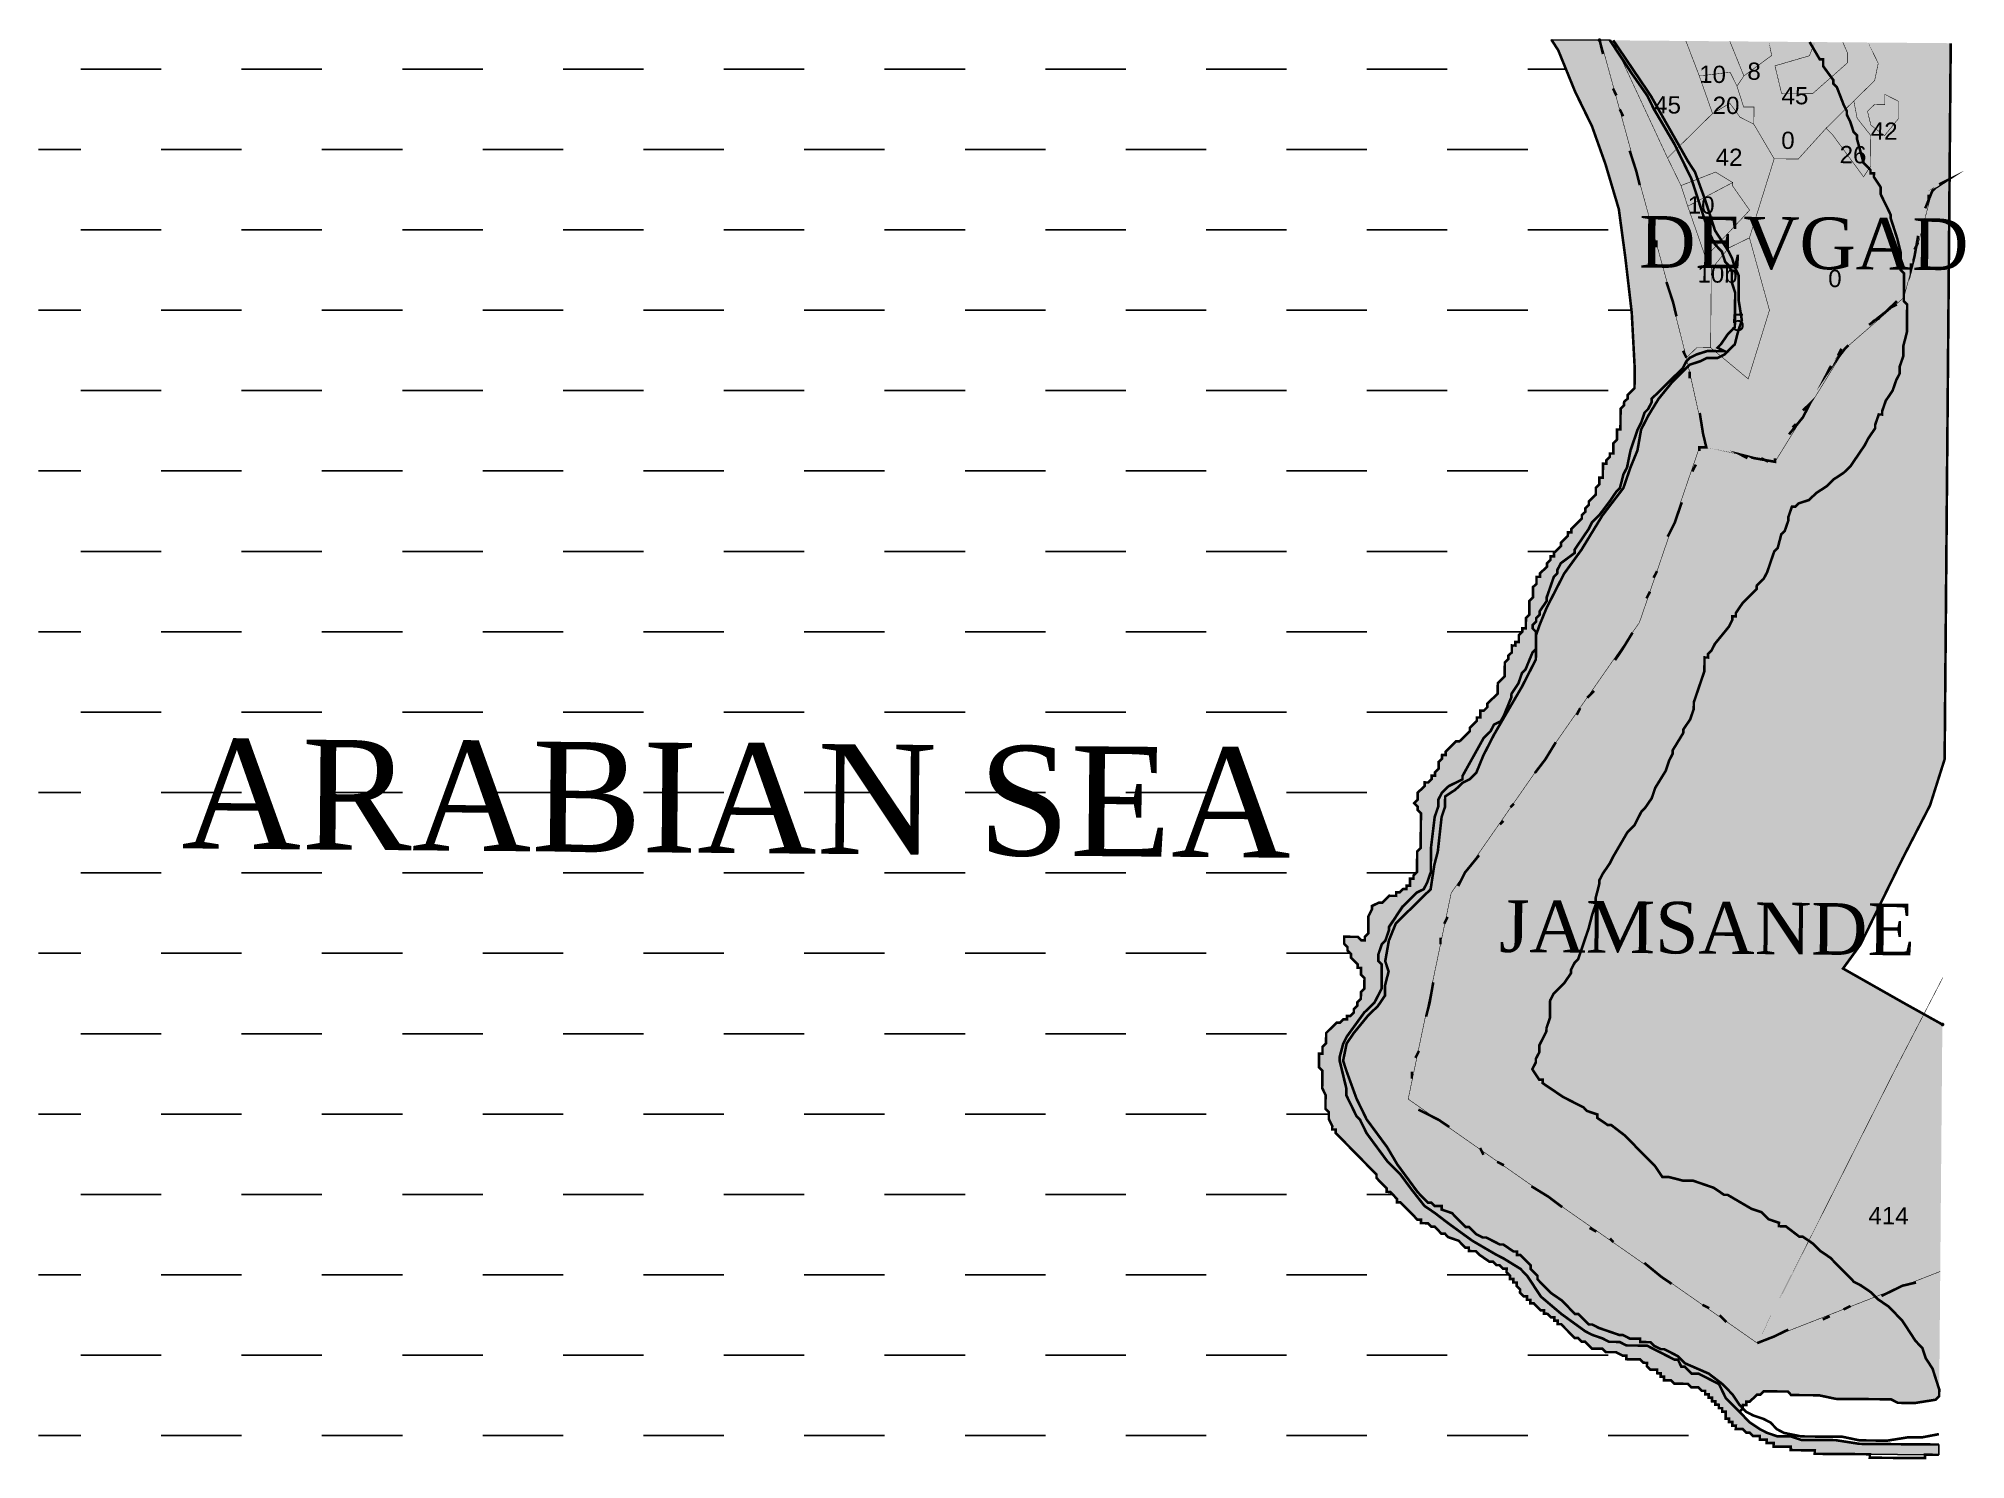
# Model space of a CAD drawing. Header units: metres. Extents: x 324181 to 326464, y 1809436 to 1811120.
import ezdxf

# ---------------------------------------------------------------- set-up
doc = ezdxf.new("R2010")
doc.units = ezdxf.units.M
for name, color, linetype in [('200M CRZ LINE', 22, 'Continuous'), ('500M CRZ LINE', 11, 'Continuous'), ('50M CRZ LINE', 60, 'Continuous'), ('ARABIAN SEA', 141, 'Continuous'), ('ARABIAN SEA TEXT', 7, 'Continuous'), ('HAZARDS LINE', 1, 'Continuous'), ('HIGH TIDE LINE', 6, 'Continuous'), ('INTERTIDAL ZONE', 5, 'Continuous'), ('LOW TIDE LINE', 5, 'Continuous'), ('NDZ-200M FROM CRZ', 30, 'Continuous'), ('NDZ-500M FROM CRZ', 2, 'Continuous'), ('SURVEY NO.', 7, 'Continuous'), ('SURVEY PLOT BOUNDARY', 35, 'Continuous'), ('VILLAGE BOUNDARY', 212, 'Continuous'), ('VILLAGE NAME', 3, 'Continuous')]:
    doc.layers.add(name, color=color, linetype=linetype)
doc.styles.add('PDF Arial', font='arial.ttf')
doc.styles.get("Standard").update_dxf_attribs({"font": 'times.ttf'})
pattern_1 = [(359.51167, (306537.919, 1796384.619), (7.8368607, 7.7044), [3.8854563, -11.656369]), (89.51167, (306539.845, 1796382.66), (-7.7044, 7.8368607), [3.8854563, -11.656369])]

# ---------------------------------------------------------------- blocks, each defined once
blk = doc.blocks.new('2')
at = {"layer": 'ARABIAN SEA'}
h = blk.add_hatch(dxfattribs=at)
h.set_pattern_fill('DASH', color=256, scale=30)
h.paths.add_polyline_path([(326072.2, 1810705.3), (326072.4, 1810729.8), (326068.9, 1810795.1), (326061.3, 1810860.4), (326053.6, 1810917.6), (326037.8, 1810970.8), (326021.8, 1811015.8), (326001.8, 1811056.8), (325981.8, 1811105.9), (325973.8, 1811118.2), (324181, 1811118.2), (324181, 1809437.7), (326351, 1809437.7), (326351.1, 1809442.3), (326285.8, 1809442.8), (326285.9, 1809446.9), (326257.3, 1809447.2), (326257.3, 1809451.3), (326236.9, 1809451.4), (326237, 1809455.5), (326228.8, 1809455.6), (326228.9, 1809459.7), (326220.7, 1809459.7), (326220.7, 1809463.8), (326212.6, 1809463.9), (326208.5, 1809468), (326204.5, 1809468), (326200.4, 1809472.1), (326192.2, 1809472.2), (326192.3, 1809476.3), (326188.2, 1809476.3), (326188.2, 1809480.4), (326184.2, 1809480.4), (326184.2, 1809484.5), (326180.1, 1809484.5), (326180.2, 1809492.7), (326176.1, 1809492.7), (326176.1, 1809496.8), (326172.1, 1809496.9), (326172.1, 1809500.9), (326168, 1809501), (326168.1, 1809505), (326164, 1809505.1), (326164, 1809509.2), (326159.9, 1809509.2), (326160, 1809513.3), (326155.9, 1809513.3), (326155.9, 1809517.4), (326151.8, 1809517.4), (326147.8, 1809521.5), (326139.6, 1809521.6), (326135.6, 1809525.7), (326119.3, 1809525.9), (326115.2, 1809530), (326107.1, 1809530), (326107.1, 1809534.1), (326103, 1809534.2), (326103.1, 1809538.2), (326099, 1809538.3), (326099, 1809542.4), (326090.9, 1809542.4), (326086.8, 1809546.5), (326086.9, 1809550.6), (326082.8, 1809550.7), (326078.7, 1809554.8), (326062.4, 1809554.9), (326062.5, 1809559), (326058.4, 1809559), (326050.3, 1809563.2), (326038, 1809563.3), (326034, 1809567.4), (326021.7, 1809567.5), (326017.7, 1809571.6), (326013.7, 1809575.7), (326009.6, 1809575.8), (326005.5, 1809579.9), (326001.5, 1809579.9), (325997.4, 1809584), (325993.4, 1809588.1), (325989.3, 1809592.2), (325985.3, 1809596.4), (325981.2, 1809596.4), (325981.2, 1809600.5), (325977.2, 1809600.5), (325977.2, 1809604.6), (325973.1, 1809604.6), (325969.1, 1809608.7), (325965, 1809608.8), (325965, 1809612.9), (325960.9, 1809612.9), (325956.9, 1809617), (325952.9, 1809621.1), (325948.8, 1809621.1), (325948.8, 1809625.2), (325944.7, 1809625.3), (325944.8, 1809629.3), (325940.7, 1809629.4), (325936.6, 1809633.5), (325936.7, 1809637.6), (325932.6, 1809641.7), (325932.7, 1809645.8), (325928.6, 1809645.8), (325928.6, 1809649.9), (325924.5, 1809649.9), (325924.6, 1809654), (325920.5, 1809658.1), (325920.6, 1809662.2), (325916.5, 1809662.2), (325912.4, 1809666.3), (325908.4, 1809666.4), (325904.3, 1809670.5), (325900.2, 1809670.5), (325888.1, 1809678.8), (325884, 1809682.9), (325875.9, 1809683), (325875.9, 1809687), (325871.8, 1809687.1), (325863.7, 1809695.3), (325851.5, 1809699.5), (325847.5, 1809703.6), (325843.4, 1809703.6), (325839.4, 1809707.8), (325835.3, 1809711.9), (325831.3, 1809711.9), (325827.2, 1809716), (325819.1, 1809716.1), (325819.1, 1809720.2), (325815, 1809720.2), (325811, 1809724.3), (325802.9, 1809732.5), (325798.8, 1809736.7), (325794.8, 1809740.8), (325790.7, 1809740.8), (325790.7, 1809744.9), (325782.7, 1809753.1), (325778.6, 1809753.2), (325778.6, 1809757.2), (325774.6, 1809761.3), (325770.5, 1809765.5), (325766.5, 1809769.6), (325766.5, 1809773.7), (325762.5, 1809777.8), (325758.4, 1809781.9), (325754.4, 1809786), (325750.3, 1809790.1), (325742.3, 1809798.3), (325738.2, 1809802.5), (325734.2, 1809806.6), (325730.1, 1809810.7), (325722, 1809818.9), (325718, 1809823), (325718, 1809827.1), (325713.9, 1809827.1), (325714, 1809831.2), (325710, 1809839.4), (325710, 1809847.6), (325706, 1809851.7), (325706.1, 1809868), (325702.1, 1809876.2), (325702.3, 1809896.6), (325698.3, 1809900.7), (325698.4, 1809917), (325702.5, 1809917), (325702.5, 1809925.1), (325706.7, 1809929.2), (325706.8, 1809941.4), (325710.9, 1809945.5), (325715, 1809949.5), (325719.1, 1809953.6), (325723.2, 1809953.5), (325727.3, 1809957.6), (325731.4, 1809957.5), (325731.4, 1809961.6), (325735.5, 1809961.6), (325739.6, 1809965.6), (325739.6, 1809969.7), (325743.7, 1809973.8), (325743.8, 1809977.8), (325747.9, 1809981.9), (325748, 1809990), (325752.1, 1809994.1), (325752.2, 1810006.3), (325748.1, 1810010.4), (325748.2, 1810018.6), (325744.1, 1810018.6), (325744.2, 1810022.7), (325740.1, 1810026.8), (325736.1, 1810030.9), (325736.1, 1810035), (325732.1, 1810039.1), (325732.1, 1810043.2), (325728.1, 1810047.3), (325728.1, 1810055.5), (325744.4, 1810055.3), (325748.5, 1810051.2), (325752.6, 1810051.2), (325752.6, 1810055.3), (325756.7, 1810059.3), (325756.9, 1810079.7), (325761, 1810087.8), (325761.1, 1810091.9), (325769.3, 1810095.9), (325773.3, 1810095.9), (325777.5, 1810099.9), (325781.6, 1810104), (325789.7, 1810103.9), (325789.8, 1810108), (325793.8, 1810108), (325798, 1810112), (325802, 1810112), (325802.1, 1810116), (325806.1, 1810116), (325806.2, 1810124.2), (325810.3, 1810124.1), (325810.3, 1810128.2), (325814.4, 1810132.3), (325814.7, 1810156.7), (325818.8, 1810160.8), (325819.1, 1810201.6), (325815.1, 1810205.7), (325815.1, 1810209.8), (325811.1, 1810213.9), (325815.2, 1810217.9), (325815.2, 1810226.1), (325819.4, 1810230.1), (325823.5, 1810234.2), (325823.5, 1810238.3), (325827.6, 1810238.2), (325831.7, 1810242.3), (325831.7, 1810246.3), (325835.8, 1810246.3), (325835.8, 1810250.4), (325840, 1810254.4), (325840, 1810262.6), (325844.1, 1810266.6), (325844.2, 1810270.7), (325848.3, 1810270.7), (325848.3, 1810274.8), (325860.6, 1810286.9), (325864.7, 1810286.9), (325868.8, 1810290.9), (325877, 1810299), (325877.1, 1810303.1), (325881.2, 1810307.1), (325885.3, 1810311.2), (325885.3, 1810315.2), (325889.4, 1810315.2), (325889.5, 1810323.4), (325893.6, 1810323.3), (325897.7, 1810327.4), (325897.7, 1810331.5), (325901.8, 1810335.5), (325910.1, 1810343.6), (325910.2, 1810355.8), (325914.3, 1810359.9), (325918.4, 1810363.9), (325918.5, 1810380.2), (325922.6, 1810384.3), (325922.7, 1810388.4), (325926.8, 1810392.4), (325926.9, 1810400.6), (325930.9, 1810400.5), (325931, 1810404.6), (325935.1, 1810404.6), (325935.1, 1810412.7), (325939.2, 1810416.8), (325939.3, 1810420.9), (325943.4, 1810420.8), (325943.5, 1810433.1), (325947.6, 1810437.1), (325947.7, 1810453.4), (325951.8, 1810457.5), (325951.9, 1810469.7), (325956, 1810473.7), (325956.1, 1810481.9), (325960.2, 1810481.9), (325960.2, 1810486), (325964.3, 1810490), (325968.5, 1810494), (325968.5, 1810498.1), (325972.6, 1810502.2), (325972.6, 1810506.2), (325976.7, 1810506.2), (325976.7, 1810510.3), (325980.9, 1810514.3), (325985, 1810518.4), (325985, 1810522.5), (325993.2, 1810530.5), (325993.3, 1810534.6), (325997.4, 1810534.6), (325997.4, 1810538.7), (326001.5, 1810542.7), (326005.6, 1810546.8), (326009.7, 1810550.8), (326009.8, 1810554.9), (326013.9, 1810558.9), (326013.9, 1810563), (326018, 1810567.1), (326018.1, 1810571.1), (326022.2, 1810575.2), (326026.3, 1810579.2), (326026.4, 1810587.4), (326030.5, 1810591.4), (326030.5, 1810599.6), (326034.6, 1810599.5), (326034.8, 1810615.9), (326038.8, 1810615.8), (326038.9, 1810619.9), (326043, 1810624), (326043, 1810628), (326047.1, 1810628), (326047.2, 1810640.2), (326051.3, 1810644.3), (326051.4, 1810656.5), (326055.5, 1810656.5), (326055.7, 1810681), (326059.8, 1810685), (326059.9, 1810689.1), (326064, 1810693.1), (326064, 1810697.2), (326068.1, 1810701.3)])
h.paths.add_polyline_path([(324315.6, 1810087.4), (325665.6, 1810075.9), (325668, 1810353.5), (324317.9, 1810365)], flags=24)
at = {"layer": 'INTERTIDAL ZONE'}
h = blk.add_hatch(dxfattribs=at)
h.set_pattern_fill('CROSS', color=256, scale=1.223766, angle=-0.4883)
h.set_pattern_definition(pattern_1)
h.paths.add_polyline_path([(326063.3, 1810611.5), (326067.5, 1810631.9), (326075.9, 1810656.3), (326080, 1810664.4), (326084.2, 1810676.6), (326088.3, 1810680.7), (326092.5, 1810688.8), (326092.5, 1810692.9), (326096.6, 1810696.9), (326104.9, 1810705), (326109, 1810709.1), (326121.3, 1810721.2), (326125.4, 1810725.2), (326129.5, 1810729.3), (326133.7, 1810737.4), (326137.8, 1810741.5), (326146, 1810745.5), (326158.3, 1810749.4), (326178.7, 1810749.3), (326170.5, 1810753.4), (326174.6, 1810757.5), (326182.9, 1810769.6), (326191.1, 1810777.7), (326191.5, 1810818.5), (326187.5, 1810830.8), (326187.6, 1810843), (326183.6, 1810851.2), (326179.6, 1810855.3), (326175.6, 1810867.6), (326167.5, 1810875.8), (326163.5, 1810884), (326159.5, 1810892.2), (326143.6, 1810941.3), (326139.6, 1810953.6), (326127.6, 1810978.2), (326119.6, 1810994.6), (326095.4, 1811035.6), (326087.4, 1811051.9), (326067.3, 1811080.7), (326043.1, 1811117.6), (325973.8, 1811118.2), (325981.8, 1811105.9), (326001.8, 1811056.8), (326021.8, 1811015.8), (326037.8, 1810970.8), (326053.6, 1810917.6), (326061.3, 1810860.4), (326068.9, 1810795.1), (326072.4, 1810729.8), (326072.2, 1810705.3), (326068.1, 1810701.3), (326064, 1810697.2), (326064, 1810693.1), (326059.9, 1810689.1), (326059.8, 1810685), (326055.7, 1810681), (326055.5, 1810656.5), (326051.4, 1810656.5), (326051.3, 1810644.3), (326047.2, 1810640.2), (326047.1, 1810628), (326043, 1810628), (326043, 1810624), (326038.9, 1810619.9), (326038.8, 1810615.8), (326034.8, 1810615.9), (326034.6, 1810599.5), (326030.5, 1810599.6), (326030.5, 1810591.4), (326026.4, 1810587.4), (326026.3, 1810579.2), (326022.2, 1810575.2), (326018.1, 1810571.1), (326018, 1810567.1), (326013.9, 1810563), (326013.9, 1810558.9), (326009.8, 1810554.9), (326009.7, 1810550.8), (326005.6, 1810546.8), (326001.5, 1810542.7), (325997.4, 1810538.7), (325997.4, 1810534.6), (325993.3, 1810534.6), (325993.2, 1810530.5), (325985, 1810522.5), (325985, 1810518.4), (325980.9, 1810514.3), (325976.7, 1810510.3), (325976.7, 1810506.2), (325972.6, 1810506.2), (325972.6, 1810502.2), (325968.5, 1810498.1), (325968.5, 1810494), (325964.3, 1810490), (325960.2, 1810486), (325960.2, 1810481.9), (325956.1, 1810481.9), (325956, 1810473.7), (325951.9, 1810469.7), (325951.8, 1810457.5), (325947.7, 1810453.4), (325947.6, 1810437.1), (325943.5, 1810433.1), (325943.4, 1810420.8), (325939.3, 1810420.9), (325939.2, 1810416.8), (325935.1, 1810412.7), (325935.1, 1810404.6), (325931, 1810404.6), (325930.9, 1810400.5), (325926.9, 1810400.6), (325926.8, 1810392.4), (325922.7, 1810388.4), (325922.6, 1810384.3), (325918.5, 1810380.2), (325918.4, 1810363.9), (325914.3, 1810359.9), (325910.2, 1810355.8), (325910.1, 1810343.6), (325901.8, 1810335.5), (325897.7, 1810331.5), (325897.7, 1810327.4), (325893.6, 1810323.3), (325889.5, 1810323.4), (325889.4, 1810315.2), (325885.3, 1810315.2), (325885.3, 1810311.2), (325881.2, 1810307.1), (325877.1, 1810303.1), (325877, 1810299), (325868.8, 1810290.9), (325864.7, 1810286.9), (325860.6, 1810286.9), (325848.3, 1810274.8), (325848.3, 1810270.7), (325844.2, 1810270.7), (325844.1, 1810266.6), (325840, 1810262.6), (325840, 1810254.4), (325835.8, 1810250.4), (325835.8, 1810246.3), (325831.7, 1810246.3), (325831.7, 1810242.3), (325827.6, 1810238.2), (325823.5, 1810238.3), (325823.5, 1810234.2), (325819.4, 1810230.1), (325815.2, 1810226.1), (325815.2, 1810217.9), (325811.1, 1810213.9), (325815.1, 1810209.8), (325815.1, 1810205.7), (325819.1, 1810201.6), (325818.8, 1810160.8), (325814.7, 1810156.7), (325814.4, 1810132.3), (325810.3, 1810128.2), (325810.3, 1810124.1), (325806.2, 1810124.2), (325806.1, 1810116), (325802.1, 1810116), (325802, 1810112), (325798, 1810112), (325793.8, 1810108), (325789.8, 1810108), (325789.7, 1810103.9), (325781.6, 1810104), (325777.5, 1810099.9), (325773.3, 1810095.9), (325769.3, 1810095.9), (325761.1, 1810091.9), (325761, 1810087.8), (325756.9, 1810079.7), (325756.7, 1810059.3), (325752.6, 1810055.3), (325752.6, 1810051.2), (325748.5, 1810051.2), (325744.4, 1810055.3), (325728.1, 1810055.5), (325728.1, 1810047.3), (325732.1, 1810043.2), (325732.1, 1810039.1), (325736.1, 1810035), (325736.1, 1810030.9), (325740.1, 1810026.8), (325744.2, 1810022.7), (325744.1, 1810018.6), (325748.2, 1810018.6), (325748.1, 1810010.4), (325752.2, 1810006.3), (325752.1, 1809994.1), (325748, 1809990), (325747.9, 1809981.9), (325743.8, 1809977.8), (325743.7, 1809973.8), (325739.6, 1809969.7), (325739.6, 1809965.6), (325735.5, 1809961.6), (325731.4, 1809961.6), (325731.4, 1809957.5), (325727.3, 1809957.6), (325723.2, 1809953.5), (325719.1, 1809953.6), (325715, 1809949.5), (325710.9, 1809945.5), (325706.8, 1809941.4), (325706.7, 1809929.2), (325702.5, 1809925.1), (325702.5, 1809917), (325698.4, 1809917), (325698.3, 1809900.7), (325702.3, 1809896.6), (325702.1, 1809876.2), (325706.1, 1809868), (325706, 1809851.7), (325710, 1809847.6), (325710, 1809839.4), (325714, 1809831.2), (325713.9, 1809827.1), (325718, 1809827.1), (325718, 1809823), (325722, 1809818.9), (325730.1, 1809810.7), (325734.2, 1809806.6), (325738.2, 1809802.5), (325742.3, 1809798.3), (325750.3, 1809790.1), (325754.4, 1809786), (325758.4, 1809781.9), (325762.5, 1809777.8), (325766.5, 1809773.7), (325766.5, 1809769.6), (325770.5, 1809765.5), (325774.6, 1809761.3), (325778.6, 1809757.2), (325778.6, 1809753.2), (325782.7, 1809753.1), (325790.7, 1809744.9), (325790.7, 1809740.8), (325794.8, 1809740.8), (325798.8, 1809736.7), (325802.9, 1809732.5), (325811, 1809724.3), (325815, 1809720.2), (325819.1, 1809720.2), (325819.1, 1809716.1), (325827.2, 1809716), (325831.3, 1809711.9), (325835.3, 1809711.9), (325839.4, 1809707.8), (325843.4, 1809703.6), (325847.5, 1809703.6), (325851.5, 1809699.5), (325863.7, 1809695.3), (325871.8, 1809687.1), (325875.9, 1809687), (325875.9, 1809683), (325884, 1809682.9), (325888.1, 1809678.8), (325900.2, 1809670.5), (325904.3, 1809670.5), (325908.4, 1809666.4), (325912.4, 1809666.3), (325916.5, 1809662.2), (325920.6, 1809662.2), (325920.5, 1809658.1), (325924.6, 1809654), (325924.5, 1809649.9), (325928.6, 1809649.9), (325928.6, 1809645.8), (325932.7, 1809645.8), (325932.6, 1809641.7), (325936.7, 1809637.6), (325936.6, 1809633.5), (325940.7, 1809629.4), (325944.8, 1809629.3), (325944.7, 1809625.3), (325948.8, 1809625.2), (325948.8, 1809621.1), (325952.9, 1809621.1), (325956.9, 1809617), (325960.9, 1809612.9), (325965, 1809612.9), (325965, 1809608.8), (325969.1, 1809608.7), (325973.1, 1809604.6), (325977.2, 1809604.6), (325977.2, 1809600.5), (325981.2, 1809600.5), (325981.2, 1809596.4), (325985.3, 1809596.4), (325989.3, 1809592.2), (325993.4, 1809588.1), (325997.4, 1809584), (326001.5, 1809579.9), (326005.5, 1809579.9), (326009.6, 1809575.8), (326013.7, 1809575.7), (326017.7, 1809571.6), (326021.7, 1809567.5), (326034, 1809567.4), (326038, 1809563.3), (326050.3, 1809563.2), (326058.4, 1809559), (326062.5, 1809559), (326062.4, 1809554.9), (326078.7, 1809554.8), (326082.8, 1809550.7), (326086.9, 1809550.6), (326086.8, 1809546.5), (326090.9, 1809542.4), (326099, 1809542.4), (326099, 1809538.3), (326103.1, 1809538.2), (326103, 1809534.2), (326107.1, 1809534.1), (326107.1, 1809530), (326115.2, 1809530), (326119.3, 1809525.9), (326135.6, 1809525.7), (326139.6, 1809521.6), (326147.8, 1809521.5), (326151.8, 1809517.4), (326155.9, 1809517.4), (326155.9, 1809513.3), (326160, 1809513.3), (326159.9, 1809509.2), (326164, 1809509.2), (326164, 1809505.1), (326168.1, 1809505), (326168, 1809501), (326172.1, 1809500.9), (326172.1, 1809496.9), (326176.1, 1809496.8), (326176.1, 1809492.7), (326180.2, 1809492.7), (326180.1, 1809484.5), (326184.2, 1809484.5), (326184.2, 1809480.4), (326188.2, 1809480.4), (326188.2, 1809476.3), (326192.3, 1809476.3), (326192.2, 1809472.2), (326200.4, 1809472.1), (326204.5, 1809468), (326208.5, 1809468), (326212.6, 1809463.9), (326220.7, 1809463.8), (326220.7, 1809459.7), (326228.9, 1809459.7), (326228.8, 1809455.6), (326237, 1809455.5), (326236.9, 1809451.4), (326257.3, 1809451.3), (326257.3, 1809447.2), (326285.9, 1809446.9), (326285.8, 1809442.8), (326432.7, 1809441.6), (326432.8, 1809453.8), (326338.9, 1809454.6), (326310.4, 1809459), (326269.6, 1809459.3), (326257.4, 1809463.5), (326241.1, 1809463.6), (326228.9, 1809467.8), (326220.8, 1809472), (326208.6, 1809480.2), (326196.5, 1809492.6), (326192.5, 1809496.7), (326180.3, 1809509), (326176.3, 1809517.2), (326172.3, 1809525.4), (326147.9, 1809537.9), (326139.8, 1809537.9), (326131.7, 1809546.2), (326127.6, 1809546.2), (326123.6, 1809554.4), (326119.5, 1809554.4), (326087, 1809571), (326062.6, 1809571.2), (326054.4, 1809575.4), (326042.2, 1809575.5), (326034.1, 1809579.6), (326021.9, 1809583.8), (326013.8, 1809588), (325985.4, 1809608.6), (325961.1, 1809629.2), (325945, 1809653.8), (325936.9, 1809662), (325916.6, 1809674.5), (325908.5, 1809678.6), (325880.1, 1809695.2), (325851.7, 1809715.8), (325835.5, 1809728.2), (325823.3, 1809736.5), (325807.2, 1809757), (325795.1, 1809773.4), (325778.9, 1809789.9), (325754.7, 1809822.7), (325746.7, 1809839.1), (325742.6, 1809843.2), (325734.6, 1809859.6), (325730.6, 1809867.8), (325730.7, 1809876), (325722.8, 1809908.7), (325722.8, 1809912.7), (325727.1, 1809929), (325731.2, 1809937.1), (325751.8, 1809965.5), (325760.1, 1809973.6), (325764.2, 1809977.7), (325772.5, 1809993.9), (325772.7, 1810022.5), (325768.7, 1810026.6), (325768.7, 1810034.7), (325772.9, 1810046.9), (325777, 1810051), (325781.2, 1810063.2), (325781.3, 1810067.3), (325797.8, 1810091.6), (325810.1, 1810103.7), (325814.2, 1810107.8), (325822.4, 1810111.8), (325826.6, 1810119.9), (325830.8, 1810132.1), (325831, 1810160.7), (325835.4, 1810197.4), (325839.6, 1810209.6), (325839.6, 1810217.7), (325843.8, 1810225.8), (325847.9, 1810229.9), (325852, 1810233.9), (325868.4, 1810242), (325868.4, 1810246), (325893.3, 1810290.7), (325901.5, 1810298.8), (325905.7, 1810306.9), (325913.9, 1810310.9), (325918, 1810319), (325926.3, 1810339.4), (325926.4, 1810343.4), (325934.6, 1810355.6), (325938.8, 1810367.8), (325942.9, 1810371.9), (325951.3, 1810392.2), (325955.4, 1810396.2), (325955.6, 1810416.6), (325951.5, 1810420.7), (325951.5, 1810424.8), (325955.7, 1810428.9), (325955.7, 1810433), (325959.8, 1810437), (325959.8, 1810441.1), (325968.1, 1810453.2), (325968.1, 1810457.3), (325976.5, 1810481.7), (325980.6, 1810485.8), (325980.7, 1810489.9), (325984.8, 1810498), (326001.2, 1810510.1), (326001.3, 1810514.2), (326017.8, 1810538.5), (326021.9, 1810546.6), (326026, 1810550.7), (326030.2, 1810554.7), (326042.5, 1810570.9), (326050.8, 1810583.1), (326054.9, 1810587.1), (326059.1, 1810603.4)])
at = {"layer": 'NDZ-200M FROM CRZ'}
h = blk.add_hatch(dxfattribs=at)
h.set_pattern_fill('CROSS', color=256, scale=1.223766, angle=-0.4883)
h.set_pattern_definition(pattern_1)
h.paths.add_polyline_path([(326109, 1810709.1), (326104.9, 1810705), (326096.6, 1810696.9), (326092.5, 1810692.9), (326092.5, 1810688.8), (326088.3, 1810680.7), (326084.2, 1810676.6), (326080, 1810664.4), (326075.9, 1810656.3), (326067.5, 1810631.9), (326063.3, 1810611.5), (326059.1, 1810603.4), (326054.9, 1810587.1), (326050.8, 1810583.1), (326042.5, 1810570.9), (326030.2, 1810554.7), (326021.9, 1810546.6), (326017.8, 1810538.5), (326001.3, 1810514.2), (326001.2, 1810510.1), (325984.8, 1810498), (325980.7, 1810489.9), (325980.6, 1810485.8), (325976.5, 1810481.7), (325968.1, 1810457.3), (325968.1, 1810453.2), (325959.8, 1810441.1), (325959.8, 1810437), (325955.7, 1810433), (325955.7, 1810428.9), (325951.5, 1810424.8), (325951.5, 1810420.7), (325955.6, 1810416.6), (325955.4, 1810396.2), (325951.3, 1810392.2), (325942.9, 1810371.9), (325938.8, 1810367.8), (325934.6, 1810355.6), (325926.4, 1810343.4), (325926.3, 1810339.4), (325918, 1810319), (325913.9, 1810310.9), (325905.7, 1810306.9), (325901.5, 1810298.8), (325893.3, 1810290.7), (325868.4, 1810246), (325868.4, 1810242), (325852, 1810233.9), (325843.8, 1810225.8), (325839.6, 1810217.7), (325839.6, 1810209.6), (325835.4, 1810197.4), (325831, 1810160.7), (325830.8, 1810132.1), (325824.1, 1810112.6), (325814.2, 1810107.8), (325810.1, 1810103.7), (325797.8, 1810091.6), (325781.3, 1810067.3), (325781.2, 1810063.2), (325777, 1810051), (325772.9, 1810046.9), (325768.7, 1810034.7), (325768.7, 1810026.6), (325772.7, 1810022.5), (325772.5, 1809993.9), (325764.2, 1809977.7), (325760.1, 1809973.6), (325751.8, 1809965.5), (325731.2, 1809937.1), (325727.1, 1809929), (325722.8, 1809912.7), (325722.8, 1809908.7), (325730.7, 1809876), (325730.6, 1809867.8), (325734.6, 1809859.6), (325742.6, 1809843.2), (325746.7, 1809839.1), (325754.7, 1809822.7), (325778.9, 1809789.9), (325795.1, 1809773.4), (325807.2, 1809757), (325823.3, 1809736.5), (325835.5, 1809728.2), (325851.7, 1809715.8), (325880.1, 1809695.2), (325908.5, 1809678.6), (325916.6, 1809674.5), (325936.9, 1809662), (325945, 1809653.8), (325961.1, 1809629.2), (325985.4, 1809608.6), (326013.8, 1809588), (326021.9, 1809583.8), (326034.1, 1809579.6), (326042.2, 1809575.5), (326054.4, 1809575.4), (326062.6, 1809571.2), (326087, 1809571), (326119.5, 1809554.4), (326123.6, 1809554.4), (326127.6, 1809546.2), (326131.7, 1809546.2), (326139.8, 1809537.9), (326147.9, 1809537.9), (326172.3, 1809525.4), (326176.3, 1809517.2), (326180.3, 1809509), (326196.5, 1809492.6), (326200.6, 1809496.6), (326200.6, 1809500.7), (326204.8, 1809504.7), (326208.8, 1809504.7), (326213, 1809508.7), (326217.1, 1809512.8), (326221.1, 1809512.8), (326225.3, 1809516.8), (326253.8, 1809516.6), (326257.9, 1809512.4), (326290.5, 1809512.2), (326310.8, 1809507.9), (326376.1, 1809507.4), (326384.2, 1809503.2), (326404.6, 1809503), (326429.1, 1809506.9), (326433.2, 1809510.9), (326433.3, 1809519.1), (326429.3, 1809531.4), (326425.4, 1809543.7), (326417.3, 1809556), (326413.3, 1809568.2), (326405.2, 1809576.5), (326397.2, 1809588.8), (326389.1, 1809601.1), (326373, 1809617.5), (326360.8, 1809625.8), (326352.7, 1809634), (326340.5, 1809642.3), (326332.4, 1809646.4), (326328.4, 1809650.6), (326304.1, 1809675.2), (326291.9, 1809683.5), (326283.9, 1809691.7), (326271.7, 1809700), (326267.6, 1809700), (326251.4, 1809712.4), (326243.2, 1809712.5), (326243.3, 1809716.6), (326231.1, 1809720.7), (326223, 1809729), (326210.8, 1809733.1), (326182.4, 1809749.7), (326178.3, 1809749.7), (326166.1, 1809758), (326141.7, 1809766.4), (326129.5, 1809766.5), (326113.2, 1809770.7), (326105.1, 1809770.8), (326097, 1809783.1), (326093, 1809787.2), (326084.9, 1809795.4), (326080.8, 1809799.5), (326072.7, 1809807.8), (326068.7, 1809811.9), (326060.6, 1809820.1), (326044.4, 1809832.5), (326040.3, 1809832.5), (326028.1, 1809840.8), (326028.2, 1809844.9), (326016, 1809849), (326011.9, 1809853.2), (325987.6, 1809865.6), (325957.2, 1809886.3), (325959.2, 1809886.2), (325951.1, 1809898.5), (325955.3, 1809906.7), (325955.3, 1809910.8), (325959.5, 1809918.9), (325959.5, 1809927), (325967.8, 1809943.3), (325967.9, 1809947.4), (325972.1, 1809959.6), (325972.2, 1809980), (325976.4, 1809988.1), (325980.5, 1809992.1), (325988.7, 1810000.2), (325997, 1810012.4), (325997, 1810016.5), (326001.2, 1810024.6), (326005.3, 1810028.6), (326009.5, 1810040.8), (326013.6, 1810053), (326017.8, 1810065.2), (326022, 1810081.5), (326026.2, 1810093.7), (326026.3, 1810101.9), (326030.5, 1810118.2), (326030.5, 1810122.3), (326034.7, 1810130.4), (326043, 1810142.5), (326047.1, 1810150.7), (326063.7, 1810179.1), (326071.9, 1810187.2), (326076, 1810195.3), (326080.2, 1810203.4), (326084.3, 1810207.5), (326092.6, 1810219.6), (326096.7, 1810231.8), (326109.2, 1810252.1), (326113.3, 1810264.3), (326117.5, 1810272.5), (326117.5, 1810276.5), (326129.9, 1810296.8), (326130, 1810300.9), (326138.2, 1810313.1), (326142.4, 1810325.3), (326142.5, 1810333.4), (326146.7, 1810345.7), (326155, 1810370.1), (326155.2, 1810386.4), (326159.3, 1810390.4), (326163.4, 1810394.5), (326167.5, 1810402.6), (326184, 1810422.8), (326188.2, 1810431), (326188.2, 1810435.1), (326192.3, 1810435), (326192.3, 1810439.1), (326200.6, 1810451.3), (326208.8, 1810459.4), (326217, 1810467.4), (326217.1, 1810471.5), (326225.3, 1810479.6), (326229.5, 1810487.7), (326233.6, 1810499.9), (326237.8, 1810512.1), (326241.9, 1810516.2), (326246.2, 1810532.5), (326250.3, 1810536.5), (326254.5, 1810548.7), (326254.5, 1810552.8), (326258.7, 1810565), (326262.7, 1810565), (326266.9, 1810569), (326279.1, 1810573), (326287.4, 1810581.1), (326299.7, 1810589.1), (326307.9, 1810597.2), (326320.2, 1810605.3), (326328.4, 1810613.4), (326344.9, 1810637.7), (326349.1, 1810645.8), (326357.4, 1810658), (326357.4, 1810662.1), (326361.6, 1810674.3), (326365.7, 1810674.2), (326365.7, 1810678.3), (326369.9, 1810690.5), (326378.1, 1810702.7), (326382.3, 1810714.9), (326386.5, 1810723), (326386.5, 1810731.2), (326390.7, 1810743.4), (326390.8, 1810755.6), (326395, 1810771.9), (326395.3, 1810804.5), (326391.3, 1810808.7), (326391.6, 1810841.3), (326387.5, 1810845.4), (326387.7, 1810865.8), (326383.7, 1810882.2), (326379.8, 1810894.4), (326375.8, 1810906.7), (326375.8, 1810910.8), (326367.8, 1810927.2), (326363.8, 1810935.4), (326363.9, 1810943.5), (326353.1, 1810959.9), (326351.8, 1810959.9), (326351.8, 1810964), (326343.7, 1810972.2), (326334.2, 1811006.6), (326331.8, 1811009.1), (326327.8, 1811021.3), (326323.8, 1811029.5), (326323.8, 1811033.6), (326319.8, 1811041.8), (326311.9, 1811062.3), (326307.8, 1811066.4), (326307.8, 1811070.5), (326295.8, 1811086.9), (326295.8, 1811095), (326291.7, 1811095.1), (326279.7, 1811115.6), (326043.1, 1811117.6), (326067.3, 1811080.7), (326087.4, 1811051.9), (326095.4, 1811035.6), (326119.6, 1810994.6), (326127.6, 1810978.2), (326139.6, 1810953.6), (326143.6, 1810941.3), (326159.5, 1810892.2), (326163.5, 1810884), (326167.5, 1810875.8), (326175.6, 1810867.6), (326179.6, 1810855.3), (326183.6, 1810851.2), (326187.6, 1810843), (326187.5, 1810830.8), (326191.5, 1810818.5), (326191.1, 1810777.7), (326182.9, 1810769.6), (326171.6, 1810752.9), (326178.7, 1810749.3), (326158.3, 1810749.4), (326146, 1810745.5), (326137.8, 1810741.5), (326133.7, 1810737.4), (326129.5, 1810729.3), (326125.4, 1810725.2), (326121.3, 1810721.2)])
at = {"layer": 'NDZ-500M FROM CRZ'}
h = blk.add_hatch(dxfattribs=at)
h.set_pattern_fill('CROSS', color=256, scale=1.223766, angle=-0.4883)
h.set_pattern_definition(pattern_1)
h.paths.add_polyline_path([(326138.2, 1810313.1), (326130, 1810300.9), (326129.9, 1810296.8), (326117.5, 1810276.5), (326117.5, 1810272.5), (326113.3, 1810264.3), (326109.2, 1810252.1), (326096.7, 1810231.8), (326092.6, 1810219.6), (326084.3, 1810207.5), (326080.2, 1810203.4), (326076, 1810195.3), (326071.9, 1810187.2), (326063.7, 1810179.1), (326047.1, 1810150.7), (326043, 1810142.5), (326034.7, 1810130.4), (326030.5, 1810122.3), (326030.5, 1810118.2), (326026.3, 1810101.9), (326026.2, 1810093.7), (326022, 1810081.5), (326017.8, 1810065.2), (326013.6, 1810053), (326009.5, 1810040.8), (326005.3, 1810028.6), (326001.2, 1810024.6), (325997, 1810016.5), (325997, 1810012.4), (325988.7, 1810000.2), (325980.5, 1809992.1), (325976.4, 1809988.1), (325972.2, 1809980), (325972.1, 1809959.6), (325967.9, 1809947.4), (325967.8, 1809943.3), (325959.5, 1809927), (325959.5, 1809918.9), (325955.3, 1809910.8), (325955.3, 1809906.7), (325951.1, 1809898.5), (325959.2, 1809886.2), (325963.3, 1809886.2), (325963.2, 1809882.1), (325987.6, 1809865.6), (326011.9, 1809853.2), (326016, 1809849), (326028.2, 1809844.9), (326028.1, 1809840.8), (326040.3, 1809832.5), (326044.4, 1809832.5), (326060.6, 1809820.1), (326068.7, 1809811.9), (326072.7, 1809807.8), (326080.8, 1809799.5), (326084.9, 1809795.4), (326093, 1809787.2), (326097, 1809783.1), (326105.1, 1809770.8), (326113.2, 1809770.7), (326129.5, 1809766.5), (326141.7, 1809766.4), (326166.1, 1809758), (326178.3, 1809749.7), (326182.4, 1809749.7), (326210.8, 1809733.1), (326223, 1809729), (326231.1, 1809720.7), (326243.3, 1809716.6), (326243.2, 1809712.5), (326251.4, 1809712.4), (326267.6, 1809700), (326271.7, 1809700), (326283.9, 1809691.7), (326291.9, 1809683.5), (326304.1, 1809675.2), (326328.4, 1809650.6), (326332.4, 1809646.4), (326340.5, 1809642.3), (326352.7, 1809634), (326360.8, 1809625.8), (326373, 1809617.5), (326389.1, 1809601.1), (326397.2, 1809588.8), (326405.2, 1809576.5), (326413.3, 1809568.2), (326417.3, 1809556), (326425.4, 1809543.7), (326429.3, 1809531.4), (326433.3, 1809519.1), (326437, 1809951.5), (326392.3, 1809976.4), (326319.3, 1810017.8), (326339.9, 1810046.2), (326389.7, 1810147.8), (326422.4, 1810211.2), (326439.7, 1810265.8), (326446.9, 1811114.2), (326279.7, 1811115.6), (326291.7, 1811095.1), (326295.8, 1811095), (326295.8, 1811086.9), (326307.8, 1811070.5), (326307.8, 1811066.4), (326311.9, 1811062.3), (326319.8, 1811041.8), (326323.8, 1811033.6), (326323.8, 1811029.5), (326327.8, 1811021.3), (326331.8, 1811009.1), (326335.8, 1811005), (326335.8, 1811000.9), (326343.7, 1810972.2), (326351.8, 1810964), (326351.8, 1810959.9), (326355.9, 1810959.9), (326355.8, 1810955.8), (326363.9, 1810943.5), (326363.8, 1810935.4), (326367.8, 1810927.2), (326375.8, 1810910.8), (326375.8, 1810906.7), (326379.8, 1810894.4), (326383.7, 1810882.2), (326387.7, 1810865.8), (326387.5, 1810845.4), (326391.6, 1810841.3), (326391.3, 1810808.7), (326395.3, 1810804.5), (326395, 1810771.9), (326390.8, 1810755.6), (326390.7, 1810743.4), (326386.5, 1810731.2), (326386.5, 1810723), (326382.3, 1810714.9), (326378.1, 1810702.7), (326369.9, 1810690.5), (326365.7, 1810678.3), (326365.7, 1810674.2), (326361.6, 1810674.3), (326357.4, 1810662.1), (326357.4, 1810658), (326349.1, 1810645.8), (326344.9, 1810637.7), (326328.4, 1810613.4), (326320.2, 1810605.3), (326307.9, 1810597.2), (326299.7, 1810589.1), (326287.4, 1810581.1), (326279.1, 1810573), (326266.9, 1810569), (326262.7, 1810565), (326258.7, 1810565), (326254.5, 1810552.8), (326254.5, 1810548.7), (326250.3, 1810536.5), (326246.2, 1810532.5), (326241.9, 1810516.2), (326237.8, 1810512.1), (326233.6, 1810499.9), (326229.5, 1810487.7), (326225.3, 1810479.6), (326217.1, 1810471.5), (326217, 1810467.4), (326208.8, 1810459.4), (326200.6, 1810451.3), (326192.3, 1810439.1), (326192.3, 1810435), (326188.2, 1810435.1), (326188.2, 1810431), (326184, 1810422.8), (326167.5, 1810402.6), (326163.4, 1810394.5), (326159.3, 1810390.4), (326159.2, 1810386.3), (326155.2, 1810386.4), (326155, 1810370.1), (326146.7, 1810345.7), (326142.5, 1810333.4), (326142.4, 1810325.3)])
at = {"layer": '200M CRZ LINE', "lineweight": 35, "const_width": 3.06}
blk.add_lwpolyline([(326279.7, 1811115.6), (326291.7, 1811095.1), (326295.8, 1811095), (326295.8, 1811086.9), (326307.8, 1811070.5), (326307.8, 1811066.4), (326311.9, 1811062.3), (326319.8, 1811041.8), (326323.8, 1811033.6), (326323.8, 1811029.5), (326327.8, 1811021.3), (326331.8, 1811009.1), (326335.8, 1811005), (326335.8, 1811000.9), (326343.7, 1810972.2), (326351.8, 1810964), (326351.8, 1810959.9), (326355.9, 1810959.9), (326355.8, 1810955.8), (326363.9, 1810943.5), (326363.8, 1810935.4), (326367.8, 1810927.2), (326375.8, 1810910.8), (326375.8, 1810906.7), (326379.8, 1810894.4), (326383.7, 1810882.2), (326387.7, 1810865.8), (326387.5, 1810845.4), (326391.6, 1810841.3), (326391.3, 1810808.7), (326395.3, 1810804.5), (326395, 1810771.9), (326390.8, 1810755.6), (326390.7, 1810743.4), (326386.5, 1810731.2), (326386.5, 1810723), (326382.3, 1810714.9), (326378.1, 1810702.7), (326369.9, 1810690.5), (326365.7, 1810678.3), (326365.7, 1810674.2), (326361.6, 1810674.3), (326357.4, 1810662.1), (326357.4, 1810658), (326349.1, 1810645.8), (326344.9, 1810637.7), (326328.4, 1810613.4), (326320.2, 1810605.3), (326307.9, 1810597.2), (326299.7, 1810589.1), (326287.4, 1810581.1), (326279.1, 1810573), (326266.9, 1810569), (326262.7, 1810565), (326258.7, 1810565), (326254.5, 1810552.8), (326254.5, 1810548.7), (326250.3, 1810536.5), (326246.2, 1810532.5), (326241.9, 1810516.2), (326237.8, 1810512.1), (326233.6, 1810499.9), (326229.5, 1810487.7), (326225.3, 1810479.6), (326217.1, 1810471.5), (326217, 1810467.4), (326208.8, 1810459.4), (326200.6, 1810451.3), (326192.3, 1810439.1), (326192.3, 1810435), (326188.2, 1810435.1), (326188.2, 1810431), (326184, 1810422.8), (326167.5, 1810402.6), (326163.4, 1810394.5), (326159.3, 1810390.4), (326159.2, 1810386.3), (326155.2, 1810386.4), (326155, 1810370.1), (326146.7, 1810345.7), (326142.5, 1810333.4), (326142.4, 1810325.3), (326138.2, 1810313.1), (326130, 1810300.9), (326129.9, 1810296.8), (326117.5, 1810276.5), (326117.5, 1810272.5), (326113.3, 1810264.3), (326109.2, 1810252.1), (326096.7, 1810231.8), (326092.6, 1810219.6), (326084.3, 1810207.5), (326080.2, 1810203.4), (326076, 1810195.3), (326071.9, 1810187.2), (326063.7, 1810179.1), (326047.1, 1810150.7), (326043, 1810142.5), (326034.7, 1810130.4), (326030.5, 1810122.3), (326030.5, 1810118.2), (326026.3, 1810101.9), (326026.2, 1810093.7), (326022, 1810081.5), (326017.8, 1810065.2), (326013.6, 1810053), (326009.5, 1810040.8), (326005.3, 1810028.6), (326001.2, 1810024.6), (325997, 1810016.5), (325997, 1810012.4), (325988.7, 1810000.2), (325980.5, 1809992.1), (325976.4, 1809988.1), (325972.2, 1809980), (325972.1, 1809959.6), (325967.9, 1809947.4), (325967.8, 1809943.3), (325959.5, 1809927), (325959.5, 1809918.9), (325955.3, 1809910.8), (325955.3, 1809906.7), (325951.1, 1809898.5), (325959.2, 1809886.2), (325963.3, 1809886.2), (325963.2, 1809882.1), (325987.6, 1809865.6), (326011.9, 1809853.2), (326016, 1809849), (326028.2, 1809844.9), (326028.1, 1809840.8), (326040.3, 1809832.5), (326044.4, 1809832.5), (326060.6, 1809820.1), (326068.7, 1809811.9), (326072.7, 1809807.8), (326080.8, 1809799.5), (326084.9, 1809795.4), (326093, 1809787.2), (326097, 1809783.1), (326105.1, 1809770.8), (326113.2, 1809770.7), (326129.5, 1809766.5), (326141.7, 1809766.4), (326166.1, 1809758), (326178.3, 1809749.7), (326182.4, 1809749.7), (326210.8, 1809733.1), (326223, 1809729), (326231.1, 1809720.7), (326243.3, 1809716.6), (326243.2, 1809712.5), (326251.4, 1809712.4), (326267.6, 1809700), (326271.7, 1809700), (326283.9, 1809691.7), (326291.9, 1809683.5), (326304.1, 1809675.2), (326328.4, 1809650.6), (326332.4, 1809646.4), (326340.5, 1809642.3), (326352.7, 1809634), (326360.8, 1809625.8), (326373, 1809617.5), (326389.1, 1809601.1), (326397.2, 1809588.8), (326405.2, 1809576.5), (326413.3, 1809568.2), (326417.3, 1809556), (326425.4, 1809543.7), (326429.3, 1809531.4), (326433.3, 1809519.1), (326433.2, 1809510.9)], dxfattribs=at)
at = {"layer": '500M CRZ LINE', "const_width": 3.06, "flags": 128}
blk.add_lwpolyline([(326439.7, 1810265.8), (326422.4, 1810211.2), (326389.7, 1810147.8), (326339.9, 1810046.2), (326319.3, 1810017.8), (326392.3, 1809976.4), (326437, 1809951.5)], dxfattribs=at)
at = {"layer": '500M CRZ LINE', "lineweight": 50}
blk.add_point((326437, 1809951.5), dxfattribs=at)
at = {"layer": '50M CRZ LINE', "lineweight": 50, "const_width": 3.06}
blk.add_lwpolyline([(326196.5, 1809492.6), (326200.6, 1809496.6), (326200.6, 1809500.7), (326204.7, 1809500.7), (326204.8, 1809504.7), (326208.8, 1809504.7), (326213, 1809508.7), (326217.1, 1809512.8), (326221.1, 1809512.8), (326225.3, 1809516.8), (326253.8, 1809516.6), (326257.9, 1809512.4), (326290.5, 1809512.2), (326310.8, 1809507.9), (326376.1, 1809507.4), (326384.2, 1809503.2), (326404.6, 1809503), (326429.1, 1809506.9), (326433.2, 1809510.9)], dxfattribs=at)
at = {"layer": 'HAZARDS LINE', "lineweight": 18, "const_width": 3.06}
blk.add_lwpolyline([(326432.9, 1809466.1), (326412.4, 1809462.2), (326396.1, 1809462.3), (326371.6, 1809458.4), (326339, 1809458.7), (326318.6, 1809463), (326269.7, 1809463.4), (326249.3, 1809467.6), (326241.2, 1809471.8), (326233.1, 1809480), (326225, 1809484.2), (326212.8, 1809488.3), (326204.7, 1809492.5), (326196.6, 1809500.7), (326188.5, 1809513), (326176.4, 1809525.4), (326160.2, 1809537.8), (326131.7, 1809550.2), (326123.6, 1809558.5), (326107.4, 1809566.8), (326103.3, 1809566.8), (326095.2, 1809570.9), (326091.1, 1809575.1), (326078.9, 1809575.2), (326078.9, 1809579.2), (326066.7, 1809579.3), (326058.6, 1809583.5), (326054.5, 1809583.5), (326030.1, 1809591.9), (326022, 1809596), (326017.9, 1809596.1), (326013.9, 1809600.2), (326009.8, 1809604.3), (326005.8, 1809608.4), (326001.7, 1809608.5), (325997.7, 1809612.6), (325989.6, 1809620.8), (325985.5, 1809624.9), (325973.4, 1809633.2), (325969.3, 1809637.3), (325965.3, 1809641.4), (325957.2, 1809649.6), (325957.2, 1809653.7), (325949.1, 1809661.9), (325949.2, 1809666), (325945.1, 1809670.1), (325937, 1809678.4), (325932.9, 1809678.4), (325933, 1809682.5), (325928.9, 1809682.5), (325916.7, 1809690.8), (325912.7, 1809690.8), (325896.4, 1809699.1), (325892.3, 1809699.1), (325884.2, 1809703.3), (325876.1, 1809711.5), (325872, 1809711.6), (325864, 1809719.8), (325859.9, 1809723.9), (325855.9, 1809728), (325843.7, 1809732.2), (325843.7, 1809736.3), (325835.5, 1809736.3), (325831.5, 1809740.5), (325827.4, 1809740.5), (325823.4, 1809744.6), (325819.3, 1809748.7), (325815.3, 1809752.8), (325791.1, 1809785.7), (325779, 1809806.2), (325754.8, 1809839), (325742.8, 1809863.6), (325730.9, 1809896.3), (325726.9, 1809908.6), (325731.1, 1809929), (325739.4, 1809941.2), (325755.9, 1809961.4), (325768.2, 1809973.5), (325776.5, 1809985.7), (325776.6, 1809998), (325780.8, 1810014.2), (325776.8, 1810026.5), (325781.1, 1810050.9), (325789.4, 1810071.3), (325797.7, 1810079.4), (325818.2, 1810099.6), (325830.6, 1810111.7), (325834.9, 1810140.2), (325839.1, 1810156.5), (325843.6, 1810197.3), (325847.7, 1810209.5), (325847.8, 1810221.7), (325860.1, 1810229.8), (325868.4, 1810237.9), (325876.6, 1810241.9), (325884.8, 1810250), (325893.1, 1810270.3), (325905.6, 1810294.7), (325922.1, 1810323.1), (325938.7, 1810351.5), (325955.3, 1810384), (325955.5, 1810412.6), (325959.7, 1810424.8), (325968, 1810445.1), (325988.8, 1810485.7), (326009.4, 1810514.1), (326034.2, 1810554.7), (326059, 1810587.1), (326067.4, 1810611.5), (326075.7, 1810631.8), (326080, 1810656.3), (326088.3, 1810672.5), (326100.7, 1810692.8), (326117.2, 1810713.1), (326137.7, 1810733.3), (326150, 1810737.3), (326158.2, 1810741.3), (326170.4, 1810741.2), (326178.6, 1810745.2), (326191, 1810757.3), (326195.2, 1810773.6), (326199.4, 1810785.8), (326195.5, 1810810.3), (326195.7, 1810838.9), (326191.7, 1810847.1), (326187.8, 1810859.3), (326183.7, 1810867.5), (326167.6, 1810892.2), (326163.7, 1810904.4), (326155.7, 1810929), (326143.8, 1810961.7), (326135.7, 1810974), (326091.5, 1811051.9), (326047, 1811117.6)], dxfattribs=at)
at = {"layer": 'HIGH TIDE LINE', "lineweight": 35}
blk.add_lwpolyline([(326432.8, 1809453.8), (326338.9, 1809454.6), (326310.4, 1809459), (326269.6, 1809459.3), (326257.4, 1809463.5), (326241.1, 1809463.6), (326228.9, 1809467.8), (326220.8, 1809472), (326208.6, 1809480.2), (326196.5, 1809492.6), (326192.5, 1809496.7), (326180.3, 1809509), (326176.3, 1809517.2), (326172.3, 1809525.4), (326147.9, 1809537.9), (326139.8, 1809537.9), (326131.7, 1809546.2), (326127.6, 1809546.2), (326123.6, 1809554.4), (326119.5, 1809554.4), (326087, 1809571), (326062.6, 1809571.2), (326054.4, 1809575.4), (326042.2, 1809575.5), (326034.1, 1809579.6), (326021.9, 1809583.8), (326013.8, 1809588), (325985.4, 1809608.6), (325961.1, 1809629.2), (325945, 1809653.8), (325936.9, 1809662), (325916.6, 1809674.5), (325908.5, 1809678.6), (325880.1, 1809695.2), (325851.7, 1809715.8), (325835.5, 1809728.2), (325823.3, 1809736.5), (325807.2, 1809757), (325795.1, 1809773.4), (325778.9, 1809789.9), (325754.7, 1809822.7), (325746.7, 1809839.1), (325742.6, 1809843.2), (325734.6, 1809859.6), (325730.6, 1809867.8), (325730.7, 1809876), (325722.8, 1809908.7), (325722.8, 1809912.7), (325727.1, 1809929), (325731.2, 1809937.1), (325751.8, 1809965.5), (325760.1, 1809973.6), (325764.2, 1809977.7), (325772.5, 1809993.9), (325772.7, 1810022.5), (325768.7, 1810026.6), (325768.7, 1810034.7), (325772.9, 1810046.9), (325777, 1810051), (325781.2, 1810063.2), (325781.3, 1810067.3), (325797.8, 1810091.6), (325810.1, 1810103.7), (325814.2, 1810107.8), (325822.4, 1810111.8), (325826.6, 1810119.9), (325830.8, 1810132.1), (325831, 1810160.7), (325835.4, 1810197.4), (325839.6, 1810209.6), (325839.6, 1810217.7), (325843.8, 1810225.8), (325847.9, 1810229.9), (325852, 1810233.9), (325868.4, 1810242), (325868.4, 1810246), (325893.3, 1810290.7), (325901.5, 1810298.8), (325905.7, 1810306.9), (325913.9, 1810310.9), (325918, 1810319), (325926.3, 1810339.4), (325926.4, 1810343.4), (325934.6, 1810355.6), (325938.8, 1810367.8), (325942.9, 1810371.9), (325951.3, 1810392.2), (325955.4, 1810396.2), (325955.6, 1810416.6), (325951.5, 1810420.7), (325951.5, 1810424.8), (325955.7, 1810428.9), (325955.7, 1810433), (325959.8, 1810437), (325959.8, 1810441.1), (325968.1, 1810453.2), (325968.1, 1810457.3), (325976.5, 1810481.7), (325980.6, 1810485.8), (325980.7, 1810489.9), (325984.8, 1810498), (326001.2, 1810510.1), (326001.3, 1810514.2), (326017.8, 1810538.5), (326021.9, 1810546.6), (326026, 1810550.7), (326030.2, 1810554.7), (326042.5, 1810570.9), (326050.8, 1810583.1), (326054.9, 1810587.1), (326059.1, 1810603.4), (326063.3, 1810611.5), (326067.5, 1810631.9), (326075.9, 1810656.3), (326080, 1810664.4), (326084.2, 1810676.6), (326088.3, 1810680.7), (326092.5, 1810688.8), (326092.5, 1810692.9), (326096.6, 1810696.9), (326104.9, 1810705), (326109, 1810709.1), (326121.3, 1810721.2), (326125.4, 1810725.2), (326129.5, 1810729.3), (326133.7, 1810737.4), (326137.8, 1810741.5), (326146, 1810745.5), (326158.3, 1810749.4), (326178.7, 1810749.3), (326170.5, 1810753.4), (326174.6, 1810757.5), (326182.9, 1810769.6), (326191.1, 1810777.7), (326191.5, 1810818.5), (326187.5, 1810830.8), (326187.6, 1810843), (326183.6, 1810851.2), (326179.6, 1810855.3), (326175.6, 1810867.6), (326167.5, 1810875.8), (326163.5, 1810884), (326159.5, 1810892.2), (326143.6, 1810941.3), (326139.6, 1810953.6), (326127.6, 1810978.2), (326119.6, 1810994.6), (326095.4, 1811035.6), (326087.4, 1811051.9), (326067.3, 1811080.7), (326043.1, 1811117.6)], dxfattribs=at)
at = {"layer": 'INTERTIDAL ZONE', "flags": 128}
blk.add_lwpolyline([(326063.3, 1810611.5), (326067.5, 1810631.9), (326075.9, 1810656.3), (326080, 1810664.4), (326084.2, 1810676.6), (326088.3, 1810680.7), (326092.5, 1810688.8), (326092.5, 1810692.9), (326096.6, 1810696.9), (326104.9, 1810705), (326109, 1810709.1), (326121.3, 1810721.2), (326125.4, 1810725.2), (326129.5, 1810729.3), (326133.7, 1810737.4), (326137.8, 1810741.5), (326146, 1810745.5), (326158.3, 1810749.4), (326178.7, 1810749.3), (326170.5, 1810753.4), (326174.6, 1810757.5), (326182.9, 1810769.6), (326191.1, 1810777.7), (326191.5, 1810818.5), (326187.5, 1810830.8), (326187.6, 1810843), (326183.6, 1810851.2), (326179.6, 1810855.3), (326175.6, 1810867.6), (326167.5, 1810875.8), (326163.5, 1810884), (326159.5, 1810892.2), (326143.6, 1810941.3), (326139.6, 1810953.6), (326127.6, 1810978.2), (326119.6, 1810994.6), (326095.4, 1811035.6), (326087.4, 1811051.9), (326067.3, 1811080.7), (326043.1, 1811117.6), (325973.8, 1811118.2), (325981.8, 1811105.9), (326001.8, 1811056.8), (326021.8, 1811015.8), (326037.8, 1810970.8), (326053.6, 1810917.6), (326061.3, 1810860.4), (326068.9, 1810795.1), (326072.4, 1810729.8), (326072.2, 1810705.3), (326068.1, 1810701.3), (326064, 1810697.2), (326064, 1810693.1), (326059.9, 1810689.1), (326059.8, 1810685), (326055.7, 1810681), (326055.5, 1810656.5), (326051.4, 1810656.5), (326051.3, 1810644.3), (326047.2, 1810640.2), (326047.1, 1810628), (326043, 1810628), (326043, 1810624), (326038.9, 1810619.9), (326038.8, 1810615.8), (326034.8, 1810615.9), (326034.6, 1810599.5), (326030.5, 1810599.6), (326030.5, 1810591.4), (326026.4, 1810587.4), (326026.3, 1810579.2), (326022.2, 1810575.2), (326018.1, 1810571.1), (326018, 1810567.1), (326013.9, 1810563), (326013.9, 1810558.9), (326009.8, 1810554.9), (326009.7, 1810550.8), (326005.6, 1810546.8), (326001.5, 1810542.7), (325997.4, 1810538.7), (325997.4, 1810534.6), (325993.3, 1810534.6), (325993.2, 1810530.5), (325985, 1810522.5), (325985, 1810518.4), (325980.9, 1810514.3), (325976.7, 1810510.3), (325976.7, 1810506.2), (325972.6, 1810506.2), (325972.6, 1810502.2), (325968.5, 1810498.1), (325968.5, 1810494), (325964.3, 1810490), (325960.2, 1810486), (325960.2, 1810481.9), (325956.1, 1810481.9), (325956, 1810473.7), (325951.9, 1810469.7), (325951.8, 1810457.5), (325947.7, 1810453.4), (325947.6, 1810437.1), (325943.5, 1810433.1), (325943.4, 1810420.8), (325939.3, 1810420.9), (325939.2, 1810416.8), (325935.1, 1810412.7), (325935.1, 1810404.6), (325931, 1810404.6), (325930.9, 1810400.5), (325926.9, 1810400.6), (325926.8, 1810392.4), (325922.7, 1810388.4), (325922.6, 1810384.3), (325918.5, 1810380.2), (325918.4, 1810363.9), (325914.3, 1810359.9), (325910.2, 1810355.8), (325910.1, 1810343.6), (325901.8, 1810335.5), (325897.7, 1810331.5), (325897.7, 1810327.4), (325893.6, 1810323.3), (325889.5, 1810323.4), (325889.4, 1810315.2), (325885.3, 1810315.2), (325885.3, 1810311.2), (325881.2, 1810307.1), (325877.1, 1810303.1), (325877, 1810299), (325868.8, 1810290.9), (325864.7, 1810286.9), (325860.6, 1810286.9), (325848.3, 1810274.8), (325848.3, 1810270.7), (325844.2, 1810270.7), (325844.1, 1810266.6), (325840, 1810262.6), (325840, 1810254.4), (325835.8, 1810250.4), (325835.8, 1810246.3), (325831.7, 1810246.3), (325831.7, 1810242.3), (325827.6, 1810238.2), (325823.5, 1810238.3), (325823.5, 1810234.2), (325819.4, 1810230.1), (325815.2, 1810226.1), (325815.2, 1810217.9), (325811.1, 1810213.9), (325815.1, 1810209.8), (325815.1, 1810205.7), (325819.1, 1810201.6), (325818.8, 1810160.8), (325814.7, 1810156.7), (325814.4, 1810132.3), (325810.3, 1810128.2), (325810.3, 1810124.1), (325806.2, 1810124.2), (325806.1, 1810116), (325802.1, 1810116), (325802, 1810112), (325798, 1810112), (325793.8, 1810108), (325789.8, 1810108), (325789.7, 1810103.9), (325781.6, 1810104), (325777.5, 1810099.9), (325773.3, 1810095.9), (325769.3, 1810095.9), (325761.1, 1810091.9), (325761, 1810087.8), (325756.9, 1810079.7), (325756.7, 1810059.3), (325752.6, 1810055.3), (325752.6, 1810051.2), (325748.5, 1810051.2), (325744.4, 1810055.3), (325728.1, 1810055.5), (325728.1, 1810047.3), (325732.1, 1810043.2), (325732.1, 1810039.1), (325736.1, 1810035), (325736.1, 1810030.9), (325740.1, 1810026.8), (325744.2, 1810022.7), (325744.1, 1810018.6), (325748.2, 1810018.6), (325748.1, 1810010.4), (325752.2, 1810006.3), (325752.1, 1809994.1), (325748, 1809990), (325747.9, 1809981.9), (325743.8, 1809977.8), (325743.7, 1809973.8), (325739.6, 1809969.7), (325739.6, 1809965.6), (325735.5, 1809961.6), (325731.4, 1809961.6), (325731.4, 1809957.5), (325727.3, 1809957.6), (325723.2, 1809953.5), (325719.1, 1809953.6), (325715, 1809949.5), (325710.9, 1809945.5), (325706.8, 1809941.4), (325706.7, 1809929.2), (325702.5, 1809925.1), (325702.5, 1809917), (325698.4, 1809917), (325698.3, 1809900.7), (325702.3, 1809896.6), (325702.1, 1809876.2), (325706.1, 1809868), (325706, 1809851.7), (325710, 1809847.6), (325710, 1809839.4), (325714, 1809831.2), (325713.9, 1809827.1), (325718, 1809827.1), (325718, 1809823), (325722, 1809818.9), (325730.1, 1809810.7), (325734.2, 1809806.6), (325738.2, 1809802.5), (325742.3, 1809798.3), (325750.3, 1809790.1), (325754.4, 1809786), (325758.4, 1809781.9), (325762.5, 1809777.8), (325766.5, 1809773.7), (325766.5, 1809769.6), (325770.5, 1809765.5), (325774.6, 1809761.3), (325778.6, 1809757.2), (325778.6, 1809753.2), (325782.7, 1809753.1), (325790.7, 1809744.9), (325790.7, 1809740.8), (325794.8, 1809740.8), (325798.8, 1809736.7), (325802.9, 1809732.5), (325811, 1809724.3), (325815, 1809720.2), (325819.1, 1809720.2), (325819.1, 1809716.1), (325827.2, 1809716), (325831.3, 1809711.9), (325835.3, 1809711.9), (325839.4, 1809707.8), (325843.4, 1809703.6), (325847.5, 1809703.6), (325851.5, 1809699.5), (325863.7, 1809695.3), (325871.8, 1809687.1), (325875.9, 1809687), (325875.9, 1809683), (325884, 1809682.9), (325888.1, 1809678.8), (325900.2, 1809670.5), (325904.3, 1809670.5), (325908.4, 1809666.4), (325912.4, 1809666.3), (325916.5, 1809662.2), (325920.6, 1809662.2), (325920.5, 1809658.1), (325924.6, 1809654), (325924.5, 1809649.9), (325928.6, 1809649.9), (325928.6, 1809645.8), (325932.7, 1809645.8), (325932.6, 1809641.7), (325936.7, 1809637.6), (325936.6, 1809633.5), (325940.7, 1809629.4), (325944.8, 1809629.3), (325944.7, 1809625.3), (325948.8, 1809625.2), (325948.8, 1809621.1), (325952.9, 1809621.1), (325956.9, 1809617), (325960.9, 1809612.9), (325965, 1809612.9), (325965, 1809608.8), (325969.1, 1809608.7), (325973.1, 1809604.6), (325977.2, 1809604.6), (325977.2, 1809600.5), (325981.2, 1809600.5), (325981.2, 1809596.4), (325985.3, 1809596.4), (325989.3, 1809592.2), (325993.4, 1809588.1), (325997.4, 1809584), (326001.5, 1809579.9), (326005.5, 1809579.9), (326009.6, 1809575.8), (326013.7, 1809575.7), (326017.7, 1809571.6), (326021.7, 1809567.5), (326034, 1809567.4), (326038, 1809563.3), (326050.3, 1809563.2), (326058.4, 1809559), (326062.5, 1809559), (326062.4, 1809554.9), (326078.7, 1809554.8), (326082.8, 1809550.7), (326086.9, 1809550.6), (326086.8, 1809546.5), (326090.9, 1809542.4), (326099, 1809542.4), (326099, 1809538.3), (326103.1, 1809538.2), (326103, 1809534.2), (326107.1, 1809534.1), (326107.1, 1809530), (326115.2, 1809530), (326119.3, 1809525.9), (326135.6, 1809525.7), (326139.6, 1809521.6), (326147.8, 1809521.5), (326151.8, 1809517.4), (326155.9, 1809517.4), (326155.9, 1809513.3), (326160, 1809513.3), (326159.9, 1809509.2), (326164, 1809509.2), (326164, 1809505.1), (326168.1, 1809505), (326168, 1809501), (326172.1, 1809500.9), (326172.1, 1809496.9), (326176.1, 1809496.8), (326176.1, 1809492.7), (326180.2, 1809492.7), (326180.1, 1809484.5), (326184.2, 1809484.5), (326184.2, 1809480.4), (326188.2, 1809480.4), (326188.2, 1809476.3), (326192.3, 1809476.3), (326192.2, 1809472.2), (326200.4, 1809472.1), (326204.5, 1809468), (326208.5, 1809468), (326212.6, 1809463.9), (326220.7, 1809463.8), (326220.7, 1809459.7), (326228.9, 1809459.7), (326228.8, 1809455.6), (326237, 1809455.5), (326236.9, 1809451.4), (326257.3, 1809451.3), (326257.3, 1809447.2), (326285.9, 1809446.9), (326285.8, 1809442.8), (326432.7, 1809441.6), (326432.8, 1809453.8), (326338.9, 1809454.6), (326310.4, 1809459), (326269.6, 1809459.3), (326257.4, 1809463.5), (326241.1, 1809463.6), (326228.9, 1809467.8), (326220.8, 1809472), (326208.6, 1809480.2), (326196.5, 1809492.6), (326192.5, 1809496.7), (326180.3, 1809509), (326176.3, 1809517.2), (326172.3, 1809525.4), (326147.9, 1809537.9), (326139.8, 1809537.9), (326131.7, 1809546.2), (326127.6, 1809546.2), (326123.6, 1809554.4), (326119.5, 1809554.4), (326087, 1809571), (326062.6, 1809571.2), (326054.4, 1809575.4), (326042.2, 1809575.5), (326034.1, 1809579.6), (326021.9, 1809583.8), (326013.8, 1809588), (325985.4, 1809608.6), (325961.1, 1809629.2), (325945, 1809653.8), (325936.9, 1809662), (325916.6, 1809674.5), (325908.5, 1809678.6), (325880.1, 1809695.2), (325851.7, 1809715.8), (325835.5, 1809728.2), (325823.3, 1809736.5), (325807.2, 1809757), (325795.1, 1809773.4), (325778.9, 1809789.9), (325754.7, 1809822.7), (325746.7, 1809839.1), (325742.6, 1809843.2), (325734.6, 1809859.6), (325730.6, 1809867.8), (325730.7, 1809876), (325722.8, 1809908.7), (325722.8, 1809912.7), (325727.1, 1809929), (325731.2, 1809937.1), (325751.8, 1809965.5), (325760.1, 1809973.6), (325764.2, 1809977.7), (325772.5, 1809993.9), (325772.7, 1810022.5), (325768.7, 1810026.6), (325768.7, 1810034.7), (325772.9, 1810046.9), (325777, 1810051), (325781.2, 1810063.2), (325781.3, 1810067.3), (325797.8, 1810091.6), (325810.1, 1810103.7), (325814.2, 1810107.8), (325822.4, 1810111.8), (325826.6, 1810119.9), (325830.8, 1810132.1), (325831, 1810160.7), (325835.4, 1810197.4), (325839.6, 1810209.6), (325839.6, 1810217.7), (325843.8, 1810225.8), (325847.9, 1810229.9), (325852, 1810233.9), (325868.4, 1810242), (325868.4, 1810246), (325893.3, 1810290.7), (325901.5, 1810298.8), (325905.7, 1810306.9), (325913.9, 1810310.9), (325918, 1810319), (325926.3, 1810339.4), (325926.4, 1810343.4), (325934.6, 1810355.6), (325938.8, 1810367.8), (325942.9, 1810371.9), (325951.3, 1810392.2), (325955.4, 1810396.2), (325955.6, 1810416.6), (325951.5, 1810420.7), (325951.5, 1810424.8), (325955.7, 1810428.9), (325955.7, 1810433), (325959.8, 1810437), (325959.8, 1810441.1), (325968.1, 1810453.2), (325968.1, 1810457.3), (325976.5, 1810481.7), (325980.6, 1810485.8), (325980.7, 1810489.9), (325984.8, 1810498), (326001.2, 1810510.1), (326001.3, 1810514.2), (326017.8, 1810538.5), (326021.9, 1810546.6), (326026, 1810550.7), (326030.2, 1810554.7), (326042.5, 1810570.9), (326050.8, 1810583.1), (326054.9, 1810587.1), (326059.1, 1810603.4)], close=True, dxfattribs=at)
at = {"layer": 'LOW TIDE LINE', "lineweight": 18, "const_width": 3.06}
blk.add_lwpolyline([(326432.7, 1809441.6), (326416.3, 1809441.7), (326416.3, 1809437.7), (326351, 1809438.2), (326351.1, 1809442.3), (326285.8, 1809442.8), (326285.9, 1809446.9), (326257.3, 1809447.2), (326257.3, 1809451.3), (326236.9, 1809451.4), (326237, 1809455.5), (326228.8, 1809455.6), (326228.9, 1809459.7), (326220.7, 1809459.7), (326220.7, 1809463.8), (326212.6, 1809463.9), (326208.5, 1809468), (326204.5, 1809468), (326200.4, 1809472.1), (326192.2, 1809472.2), (326192.3, 1809476.3), (326188.2, 1809476.3), (326188.2, 1809480.4), (326184.2, 1809480.4), (326184.2, 1809484.5), (326180.1, 1809484.5), (326180.2, 1809492.7), (326176.1, 1809492.7), (326176.1, 1809496.8), (326172.1, 1809496.9), (326172.1, 1809500.9), (326168, 1809501), (326168.1, 1809505), (326164, 1809505.1), (326164, 1809509.2), (326159.9, 1809509.2), (326160, 1809513.3), (326155.9, 1809513.3), (326155.9, 1809517.4), (326151.8, 1809517.4), (326147.8, 1809521.5), (326139.6, 1809521.6), (326135.6, 1809525.7), (326119.3, 1809525.9), (326115.2, 1809530), (326107.1, 1809530), (326107.1, 1809534.1), (326103, 1809534.2), (326103.1, 1809538.2), (326099, 1809538.3), (326099, 1809542.4), (326090.9, 1809542.4), (326086.8, 1809546.5), (326086.9, 1809550.6), (326082.8, 1809550.7), (326078.7, 1809554.8), (326062.4, 1809554.9), (326062.5, 1809559), (326058.4, 1809559), (326050.3, 1809563.2), (326038, 1809563.3), (326034, 1809567.4), (326021.7, 1809567.5), (326017.7, 1809571.6), (326013.7, 1809575.7), (326009.6, 1809575.8), (326005.5, 1809579.9), (326001.5, 1809579.9), (325997.4, 1809584), (325993.4, 1809588.1), (325989.3, 1809592.2), (325985.3, 1809596.4), (325981.2, 1809596.4), (325981.2, 1809600.5), (325977.2, 1809600.5), (325977.2, 1809604.6), (325973.1, 1809604.6), (325969.1, 1809608.7), (325965, 1809608.8), (325965, 1809612.9), (325960.9, 1809612.9), (325956.9, 1809617), (325952.9, 1809621.1), (325948.8, 1809621.1), (325948.8, 1809625.2), (325944.7, 1809625.3), (325944.8, 1809629.3), (325940.7, 1809629.4), (325936.6, 1809633.5), (325936.7, 1809637.6), (325932.6, 1809641.7), (325932.7, 1809645.8), (325928.6, 1809645.8), (325928.6, 1809649.9), (325924.5, 1809649.9), (325924.6, 1809654), (325920.5, 1809658.1), (325920.6, 1809662.2), (325916.5, 1809662.2), (325912.4, 1809666.3), (325908.4, 1809666.4), (325904.3, 1809670.5), (325900.2, 1809670.5), (325888.1, 1809678.8), (325884, 1809682.9), (325875.9, 1809683), (325875.9, 1809687), (325871.8, 1809687.1), (325863.7, 1809695.3), (325851.5, 1809699.5), (325847.5, 1809703.6), (325843.4, 1809703.6), (325839.4, 1809707.8), (325835.3, 1809711.9), (325831.3, 1809711.9), (325827.2, 1809716), (325819.1, 1809716.1), (325819.1, 1809720.2), (325815, 1809720.2), (325811, 1809724.3), (325802.9, 1809732.5), (325798.8, 1809736.7), (325794.8, 1809740.8), (325790.7, 1809740.8), (325790.7, 1809744.9), (325782.7, 1809753.1), (325778.6, 1809753.2), (325778.6, 1809757.2), (325774.6, 1809761.3), (325770.5, 1809765.5), (325766.5, 1809769.6), (325766.5, 1809773.7), (325762.5, 1809777.8), (325758.4, 1809781.9), (325754.4, 1809786), (325750.3, 1809790.1), (325742.3, 1809798.3), (325738.2, 1809802.5), (325734.2, 1809806.6), (325730.1, 1809810.7), (325722, 1809818.9), (325718, 1809823), (325718, 1809827.1), (325713.9, 1809827.1), (325714, 1809831.2), (325710, 1809839.4), (325710, 1809847.6), (325706, 1809851.7), (325706.1, 1809868), (325702.1, 1809876.2), (325702.3, 1809896.6), (325698.3, 1809900.7), (325698.4, 1809917), (325702.5, 1809917), (325702.5, 1809925.1), (325706.7, 1809929.2), (325706.8, 1809941.4), (325710.9, 1809945.5), (325715, 1809949.5), (325719.1, 1809953.6), (325723.2, 1809953.5), (325727.3, 1809957.6), (325731.4, 1809957.5), (325731.4, 1809961.6), (325735.5, 1809961.6), (325739.6, 1809965.6), (325739.6, 1809969.7), (325743.7, 1809973.8), (325743.8, 1809977.8), (325747.9, 1809981.9), (325748, 1809990), (325752.1, 1809994.1), (325752.2, 1810006.3), (325748.1, 1810010.4), (325748.2, 1810018.6), (325744.1, 1810018.6), (325744.2, 1810022.7), (325740.1, 1810026.8), (325736.1, 1810030.9), (325736.1, 1810035), (325732.1, 1810039.1), (325732.1, 1810043.2), (325728.1, 1810047.3), (325728.1, 1810055.5), (325744.4, 1810055.3), (325748.5, 1810051.2), (325752.6, 1810051.2), (325752.6, 1810055.3), (325756.7, 1810059.3), (325756.9, 1810079.7), (325761, 1810087.8), (325761.1, 1810091.9), (325769.3, 1810095.9), (325773.3, 1810095.9), (325777.5, 1810099.9), (325781.6, 1810104), (325789.7, 1810103.9), (325789.8, 1810108), (325793.8, 1810108), (325798, 1810112), (325802, 1810112), (325802.1, 1810116), (325806.1, 1810116), (325806.2, 1810124.2), (325810.3, 1810124.1), (325810.3, 1810128.2), (325814.4, 1810132.3), (325814.7, 1810156.7), (325818.8, 1810160.8), (325819.1, 1810201.6), (325815.1, 1810205.7), (325815.1, 1810209.8), (325811.1, 1810213.9), (325815.2, 1810217.9), (325815.2, 1810226.1), (325819.4, 1810230.1), (325823.5, 1810234.2), (325823.5, 1810238.3), (325827.6, 1810238.2), (325831.7, 1810242.3), (325831.7, 1810246.3), (325835.8, 1810246.3), (325835.8, 1810250.4), (325840, 1810254.4), (325840, 1810262.6), (325844.1, 1810266.6), (325844.2, 1810270.7), (325848.3, 1810270.7), (325848.3, 1810274.8), (325860.6, 1810286.9), (325864.7, 1810286.9), (325868.8, 1810290.9), (325877, 1810299), (325877.1, 1810303.1), (325881.2, 1810307.1), (325885.3, 1810311.2), (325885.3, 1810315.2), (325889.4, 1810315.2), (325889.5, 1810323.4), (325893.6, 1810323.3), (325897.7, 1810327.4), (325897.7, 1810331.5), (325901.8, 1810335.5), (325910.1, 1810343.6), (325910.2, 1810355.8), (325914.3, 1810359.9), (325918.4, 1810363.9), (325918.5, 1810380.2), (325922.6, 1810384.3), (325922.7, 1810388.4), (325926.8, 1810392.4), (325926.9, 1810400.6), (325930.9, 1810400.5), (325931, 1810404.6), (325935.1, 1810404.6), (325935.1, 1810412.7), (325939.2, 1810416.8), (325939.3, 1810420.9), (325943.4, 1810420.8), (325943.5, 1810433.1), (325947.6, 1810437.1), (325947.7, 1810453.4), (325951.8, 1810457.5), (325951.9, 1810469.7), (325956, 1810473.7), (325956.1, 1810481.9), (325960.2, 1810481.9), (325960.2, 1810486), (325968.5, 1810494), (325968.5, 1810498.1), (325972.6, 1810502.2), (325972.6, 1810506.2), (325976.7, 1810506.2), (325976.7, 1810510.3), (325980.9, 1810514.3), (325985, 1810518.4), (325985, 1810522.5), (325993.2, 1810530.5), (325993.3, 1810534.6), (325997.4, 1810534.6), (325997.4, 1810538.7), (326001.5, 1810542.7), (326005.6, 1810546.8), (326009.7, 1810550.8), (326009.8, 1810554.9), (326013.9, 1810558.9), (326013.9, 1810563), (326018, 1810567.1), (326018.1, 1810571.1), (326022.2, 1810575.2), (326026.3, 1810579.2), (326026.4, 1810587.4), (326030.5, 1810591.4), (326030.5, 1810599.6), (326034.6, 1810599.5), (326034.8, 1810615.9), (326038.8, 1810615.8), (326038.9, 1810619.9), (326043, 1810624), (326043, 1810628), (326047.1, 1810628), (326047.2, 1810640.2), (326051.3, 1810644.3), (326051.4, 1810656.5), (326055.5, 1810656.5), (326055.7, 1810681), (326059.8, 1810685), (326059.9, 1810689.1), (326064, 1810693.1), (326064, 1810697.2), (326068.1, 1810701.3), (326072.2, 1810705.3), (326072.4, 1810729.8), (326068.9, 1810795.1), (326061.3, 1810860.4), (326053.6, 1810917.6), (326037.8, 1810970.8), (326021.8, 1811015.8), (326001.8, 1811056.8), (325981.8, 1811105.9), (325973.8, 1811118.2)], dxfattribs=at)
at = {"layer": 'NDZ-200M FROM CRZ', "const_width": 3.06, "flags": 128}
for points in [[(326043.1, 1811117.6), (326067.3, 1811080.7), (326087.4, 1811051.9), (326095.4, 1811035.6), (326119.6, 1810994.6), (326127.6, 1810978.2), (326139.6, 1810953.6), (326143.6, 1810941.3), (326159.5, 1810892.2), (326163.5, 1810884), (326167.5, 1810875.8), (326175.6, 1810867.6), (326179.6, 1810855.3), (326183.6, 1810851.2), (326187.6, 1810843), (326187.5, 1810830.8), (326191.5, 1810818.5), (326191.1, 1810777.7), (326182.9, 1810769.6), (326174.6, 1810757.5), (326170.5, 1810753.4), (326178.7, 1810749.3), (326158.3, 1810749.4), (326146, 1810745.5), (326137.8, 1810741.5), (326133.7, 1810737.4), (326129.5, 1810729.3), (326125.4, 1810725.2), (326121.3, 1810721.2), (326109, 1810709.1), (326104.9, 1810705), (326096.6, 1810696.9), (326092.5, 1810692.9), (326092.5, 1810688.8), (326088.3, 1810680.7), (326084.2, 1810676.6), (326080, 1810664.4), (326075.9, 1810656.3), (326067.5, 1810631.9), (326063.3, 1810611.5), (326059.1, 1810603.4), (326054.9, 1810587.1), (326050.8, 1810583.1), (326042.5, 1810570.9), (326030.2, 1810554.7), (326026, 1810550.7), (326021.9, 1810546.6), (326017.8, 1810538.5), (326001.3, 1810514.2), (326001.2, 1810510.1), (325984.8, 1810498), (325980.7, 1810489.9), (325980.6, 1810485.8), (325976.5, 1810481.7), (325968.1, 1810457.3), (325968.1, 1810453.2), (325959.8, 1810441.1), (325959.8, 1810437), (325955.7, 1810433), (325955.7, 1810428.9), (325951.5, 1810424.8), (325951.5, 1810420.7), (325955.6, 1810416.6), (325955.4, 1810396.2), (325951.3, 1810392.2), (325942.9, 1810371.9), (325938.8, 1810367.8), (325934.6, 1810355.6), (325926.4, 1810343.4), (325926.3, 1810339.4), (325918, 1810319), (325913.9, 1810310.9), (325905.7, 1810306.9), (325901.5, 1810298.8), (325893.3, 1810290.7), (325868.4, 1810246), (325868.4, 1810242), (325852, 1810233.9), (325847.9, 1810229.9), (325843.8, 1810225.8), (325839.6, 1810217.7), (325839.6, 1810209.6), (325835.4, 1810197.4), (325831, 1810160.7), (325830.8, 1810132.1), (325826.6, 1810119.9), (325822.4, 1810111.8), (325814.2, 1810107.8), (325810.1, 1810103.7), (325797.8, 1810091.6), (325781.3, 1810067.3), (325781.2, 1810063.2), (325777, 1810051), (325772.9, 1810046.9), (325768.7, 1810034.7), (325768.7, 1810026.6), (325772.7, 1810022.5), (325772.5, 1809993.9), (325764.2, 1809977.7), (325760.1, 1809973.6), (325751.8, 1809965.5), (325731.2, 1809937.1), (325727.1, 1809929), (325722.8, 1809912.7), (325722.8, 1809908.7), (325730.7, 1809876), (325730.6, 1809867.8), (325734.6, 1809859.6), (325742.6, 1809843.2), (325746.7, 1809839.1), (325754.7, 1809822.7), (325778.9, 1809789.9), (325795.1, 1809773.4), (325807.2, 1809757), (325823.3, 1809736.5), (325835.5, 1809728.2), (325851.7, 1809715.8), (325880.1, 1809695.2), (325908.5, 1809678.6), (325916.6, 1809674.5), (325936.9, 1809662), (325945, 1809653.8), (325961.1, 1809629.2), (325985.4, 1809608.6), (326013.8, 1809588), (326021.9, 1809583.8), (326034.1, 1809579.6), (326042.2, 1809575.5), (326054.4, 1809575.4), (326062.6, 1809571.2), (326087, 1809571), (326119.5, 1809554.4), (326123.6, 1809554.4), (326127.6, 1809546.2), (326131.7, 1809546.2), (326139.8, 1809537.9), (326147.9, 1809537.9), (326172.3, 1809525.4), (326176.3, 1809517.2), (326180.3, 1809509), (326192.5, 1809496.7), (326196.5, 1809492.6), (326200.6, 1809496.6), (326200.6, 1809500.7), (326204.7, 1809500.7), (326204.8, 1809504.7), (326208.8, 1809504.7), (326213, 1809508.7), (326217.1, 1809512.8), (326221.1, 1809512.8), (326225.3, 1809516.8), (326253.8, 1809516.6), (326257.9, 1809512.4), (326290.5, 1809512.2), (326310.8, 1809507.9), (326376.1, 1809507.4), (326384.2, 1809503.2), (326404.6, 1809503), (326429.1, 1809506.9), (326433.2, 1809510.9), (326433.3, 1809519.1), (326429.3, 1809531.4), (326425.4, 1809543.7), (326417.3, 1809556), (326413.3, 1809568.2), (326405.2, 1809576.5), (326397.2, 1809588.8), (326389.1, 1809601.1), (326373, 1809617.5), (326360.8, 1809625.8), (326352.7, 1809634), (326340.5, 1809642.3), (326332.4, 1809646.4), (326328.4, 1809650.6), (326304.1, 1809675.2), (326291.9, 1809683.5), (326283.9, 1809691.7), (326271.7, 1809700), (326267.6, 1809700), (326251.4, 1809712.4), (326243.2, 1809712.5), (326243.3, 1809716.6), (326231.1, 1809720.7), (326223, 1809729), (326210.8, 1809733.1), (326182.4, 1809749.7), (326178.3, 1809749.7), (326166.1, 1809758), (326141.7, 1809766.4), (326129.5, 1809766.5), (326113.2, 1809770.7), (326105.1, 1809770.8), (326097, 1809783.1), (326093, 1809787.2), (326084.9, 1809795.4), (326080.8, 1809799.5), (326072.7, 1809807.8), (326068.7, 1809811.9), (326060.6, 1809820.1), (326044.4, 1809832.5), (326040.3, 1809832.5), (326028.1, 1809840.8), (326028.2, 1809844.9), (326016, 1809849), (326011.9, 1809853.2), (325987.6, 1809865.6), (325963.2, 1809882.1), (325963.3, 1809886.2), (325959.2, 1809886.2), (325951.1, 1809898.5), (325955.3, 1809906.7), (325955.3, 1809910.8), (325959.5, 1809918.9), (325959.5, 1809927), (325967.8, 1809943.3), (325967.9, 1809947.4), (325972.1, 1809959.6), (325972.2, 1809980), (325976.4, 1809988.1), (325980.5, 1809992.1), (325988.7, 1810000.2), (325997, 1810012.4), (325997, 1810016.5), (326001.2, 1810024.6), (326005.3, 1810028.6), (326009.5, 1810040.8), (326013.6, 1810053), (326017.8, 1810065.2), (326022, 1810081.5), (326026.2, 1810093.7), (326026.3, 1810101.9), (326030.5, 1810118.2), (326030.5, 1810122.3), (326034.7, 1810130.4), (326043, 1810142.5), (326047.1, 1810150.7), (326063.7, 1810179.1), (326071.9, 1810187.2), (326076, 1810195.3), (326080.2, 1810203.4), (326084.3, 1810207.5), (326092.6, 1810219.6), (326096.7, 1810231.8), (326109.2, 1810252.1), (326113.3, 1810264.3), (326117.5, 1810272.5), (326117.5, 1810276.5), (326129.9, 1810296.8), (326130, 1810300.9), (326138.2, 1810313.1), (326142.4, 1810325.3), (326142.5, 1810333.4), (326146.7, 1810345.7), (326155, 1810370.1), (326155.2, 1810386.4), (326159.2, 1810386.3), (326159.3, 1810390.4), (326163.4, 1810394.5), (326167.5, 1810402.6), (326184, 1810422.8), (326188.2, 1810431), (326188.2, 1810435.1), (326192.3, 1810435), (326192.3, 1810439.1), (326200.6, 1810451.3), (326208.8, 1810459.4), (326217, 1810467.4), (326217.1, 1810471.5), (326225.3, 1810479.6), (326229.5, 1810487.7), (326233.6, 1810499.9), (326237.8, 1810512.1), (326241.9, 1810516.2), (326246.2, 1810532.5), (326250.3, 1810536.5), (326254.5, 1810548.7), (326254.5, 1810552.8), (326258.7, 1810565), (326262.7, 1810565), (326266.9, 1810569), (326279.1, 1810573), (326287.4, 1810581.1), (326299.7, 1810589.1), (326307.9, 1810597.2), (326320.2, 1810605.3), (326328.4, 1810613.4), (326344.9, 1810637.7), (326349.1, 1810645.8), (326357.4, 1810658), (326357.4, 1810662.1), (326361.6, 1810674.3), (326365.7, 1810674.2), (326365.7, 1810678.3), (326369.9, 1810690.5), (326378.1, 1810702.7), (326382.3, 1810714.9), (326386.5, 1810723), (326386.5, 1810731.2), (326390.7, 1810743.4), (326390.8, 1810755.6), (326395, 1810771.9), (326395.3, 1810804.5), (326391.3, 1810808.7), (326391.6, 1810841.3), (326387.5, 1810845.4), (326387.7, 1810865.8), (326383.7, 1810882.2), (326379.8, 1810894.4), (326375.8, 1810906.7), (326375.8, 1810910.8), (326367.8, 1810927.2), (326363.8, 1810935.4), (326363.9, 1810943.5), (326355.8, 1810955.8), (326355.9, 1810959.9), (326351.8, 1810959.9), (326351.8, 1810964), (326343.7, 1810972.2), (326335.8, 1811000.9), (326335.8, 1811005), (326331.8, 1811009.1), (326327.8, 1811021.3), (326323.8, 1811029.5), (326323.8, 1811033.6), (326319.8, 1811041.8), (326311.9, 1811062.3), (326307.8, 1811066.4), (326307.8, 1811070.5), (326295.8, 1811086.9), (326295.8, 1811095), (326291.7, 1811095.1), (326279.7, 1811115.6)], [(326433.2, 1809510.9), (326429.1, 1809506.9), (326404.6, 1809503), (326384.2, 1809503.2), (326376.1, 1809507.4), (326310.8, 1809507.9), (326290.5, 1809512.2), (326257.9, 1809512.4), (326253.8, 1809516.6), (326225.3, 1809516.8), (326221.1, 1809512.8), (326217.1, 1809512.8), (326213, 1809508.7), (326208.8, 1809504.7), (326204.8, 1809504.7), (326204.7, 1809500.7), (326200.6, 1809500.7), (326200.6, 1809496.6), (326196.5, 1809492.6), (326208.6, 1809480.2), (326220.8, 1809472), (326228.9, 1809467.8), (326241.1, 1809463.6), (326257.4, 1809463.5), (326269.6, 1809459.3), (326310.4, 1809459), (326338.9, 1809454.6), (326432.8, 1809453.8)]]:
    blk.add_lwpolyline(points, dxfattribs=at)
at = {"layer": 'NDZ-500M FROM CRZ', "const_width": 3.06, "flags": 128}
for points in [[(326279.7, 1811115.6), (326291.7, 1811095.1), (326295.8, 1811095), (326295.8, 1811086.9), (326307.8, 1811070.5), (326307.8, 1811066.4), (326311.9, 1811062.3), (326319.8, 1811041.8), (326323.8, 1811033.6), (326323.8, 1811029.5), (326327.8, 1811021.3), (326331.8, 1811009.1), (326335.8, 1811005), (326335.8, 1811000.9), (326343.7, 1810972.2), (326351.8, 1810964), (326351.8, 1810959.9), (326355.9, 1810959.9), (326355.8, 1810955.8), (326363.9, 1810943.5), (326363.8, 1810935.4), (326367.8, 1810927.2), (326375.8, 1810910.8), (326375.8, 1810906.7), (326379.8, 1810894.4), (326383.7, 1810882.2), (326387.7, 1810865.8), (326387.5, 1810845.4), (326391.6, 1810841.3), (326391.3, 1810808.7), (326395.3, 1810804.5), (326395, 1810771.9), (326390.8, 1810755.6), (326390.7, 1810743.4), (326386.5, 1810731.2), (326386.5, 1810723), (326382.3, 1810714.9), (326378.1, 1810702.7), (326369.9, 1810690.5), (326365.7, 1810678.3), (326365.7, 1810674.2), (326361.6, 1810674.3), (326357.4, 1810662.1), (326357.4, 1810658), (326349.1, 1810645.8), (326344.9, 1810637.7), (326328.4, 1810613.4), (326320.2, 1810605.3), (326307.9, 1810597.2), (326299.7, 1810589.1), (326287.4, 1810581.1), (326279.1, 1810573), (326266.9, 1810569), (326262.7, 1810565), (326258.7, 1810565), (326254.5, 1810552.8), (326254.5, 1810548.7), (326250.3, 1810536.5), (326246.2, 1810532.5), (326241.9, 1810516.2), (326237.8, 1810512.1), (326233.6, 1810499.9), (326229.5, 1810487.7), (326225.3, 1810479.6), (326217.1, 1810471.5), (326217, 1810467.4), (326208.8, 1810459.4), (326200.6, 1810451.3), (326192.3, 1810439.1), (326192.3, 1810435), (326188.2, 1810435.1), (326188.2, 1810431), (326184, 1810422.8), (326167.5, 1810402.6), (326163.4, 1810394.5), (326159.3, 1810390.4), (326159.2, 1810386.3), (326155.2, 1810386.4), (326155, 1810370.1), (326146.7, 1810345.7), (326142.5, 1810333.4), (326142.4, 1810325.3), (326138.2, 1810313.1), (326130, 1810300.9), (326129.9, 1810296.8), (326117.5, 1810276.5), (326117.5, 1810272.5), (326113.3, 1810264.3), (326109.2, 1810252.1), (326096.7, 1810231.8), (326092.6, 1810219.6), (326084.3, 1810207.5), (326080.2, 1810203.4), (326076, 1810195.3), (326071.9, 1810187.2), (326063.7, 1810179.1), (326047.1, 1810150.7), (326043, 1810142.5), (326034.7, 1810130.4), (326030.5, 1810122.3), (326030.5, 1810118.2), (326026.3, 1810101.9), (326026.2, 1810093.7), (326022, 1810081.5), (326017.8, 1810065.2), (326013.6, 1810053), (326009.5, 1810040.8), (326005.3, 1810028.6), (326001.2, 1810024.6), (325997, 1810016.5), (325997, 1810012.4), (325988.7, 1810000.2), (325980.5, 1809992.1), (325976.4, 1809988.1), (325972.2, 1809980), (325972.1, 1809959.6), (325967.9, 1809947.4), (325967.8, 1809943.3), (325959.5, 1809927), (325959.5, 1809918.9), (325955.3, 1809910.8), (325955.3, 1809906.7), (325951.1, 1809898.5), (325959.2, 1809886.2), (325963.3, 1809886.2), (325963.2, 1809882.1), (325987.6, 1809865.6), (326011.9, 1809853.2), (326016, 1809849), (326028.2, 1809844.9), (326028.1, 1809840.8), (326040.3, 1809832.5), (326044.4, 1809832.5), (326060.6, 1809820.1), (326068.7, 1809811.9), (326072.7, 1809807.8), (326080.8, 1809799.5), (326084.9, 1809795.4), (326093, 1809787.2), (326097, 1809783.1), (326105.1, 1809770.8), (326113.2, 1809770.7), (326129.5, 1809766.5), (326141.7, 1809766.4), (326166.1, 1809758), (326178.3, 1809749.7), (326182.4, 1809749.7), (326210.8, 1809733.1), (326223, 1809729), (326231.1, 1809720.7), (326243.3, 1809716.6), (326243.2, 1809712.5), (326251.4, 1809712.4), (326267.6, 1809700), (326271.7, 1809700), (326283.9, 1809691.7), (326291.9, 1809683.5), (326304.1, 1809675.2), (326328.4, 1809650.6), (326332.4, 1809646.4), (326340.5, 1809642.3), (326352.7, 1809634), (326360.8, 1809625.8), (326373, 1809617.5), (326389.1, 1809601.1), (326397.2, 1809588.8), (326405.2, 1809576.5), (326413.3, 1809568.2), (326417.3, 1809556), (326425.4, 1809543.7), (326429.3, 1809531.4), (326433.3, 1809519.1)], [(326437, 1809951.5), (326392.3, 1809976.4), (326319.3, 1810017.8), (326339.9, 1810046.2), (326389.7, 1810147.8), (326422.4, 1810211.2), (326439.7, 1810265.8), (326446.9, 1811114.2)]]:
    blk.add_lwpolyline(points, dxfattribs=at)
at = {"layer": 'SURVEY PLOT BOUNDARY', "lineweight": 18, "const_width": 0.612}
blk.add_lwpolyline([(326434.5, 1809658.9), (326217.6, 1809574), (325804, 1809863.1), (325855, 1810107.4), (326078, 1810427.8), (326149.1, 1810635.3), (326157.3, 1810635.2), (326133.7, 1810741.5), (326146.1, 1810753.6), (326162.4, 1810753.5), (326206.9, 1810716.4), (326232.1, 1810797.8), (326208.4, 1810883.6), (326237.7, 1810977.2), (326213.6, 1811018.2), (326213.8, 1811038.6), (326201.5, 1811038.7), (326193.6, 1811063.3), (326185.6, 1811079.7), (326152.9, 1811075.9), (326148.8, 1811075.9), (326133.1, 1811116.8), (326148.8, 1811075.9), (326164.7, 1811030.9), (326111.3, 1810978.3), (326046.4, 1811117.6), (326111.3, 1810978.3), (326127.3, 1810945.5), (326135.3, 1810921), (326155.2, 1810863.7), (326163.2, 1810847.3), (326162.4, 1810753.5), (326146.1, 1810753.6), (326133.7, 1810741.5), (326114, 1810819.2), (326032, 1811117.7)], dxfattribs=at)
for points in [[(326231.5, 1811116), (326234.7, 1811099.6), (326201.8, 1811075.4), (326185.2, 1811116.4), (326201.8, 1811075.4), (326193.6, 1811063.3), (326201.8, 1811075.4), (326234.7, 1811099.6)], [(326349, 1811115), (326361, 1811090.4), (326356.8, 1811070), (326332.1, 1811045.8), (326299.2, 1811013.4), (326266.3, 1810977), (326237.7, 1810977.2), (326266.3, 1810977), (326299.2, 1811013.4), (326307.3, 1811005.2), (326343.6, 1810955.9), (326351.8, 1810968.1), (326352.2, 1811004.8), (326336, 1811025.3), (326332.1, 1811045.8), (326356.8, 1811070), (326361, 1811090.4)], [(326285.8, 1811115.5), (326279.5, 1811099.3), (326238.6, 1811087.4), (326246.5, 1811054.7), (326283.2, 1811054.4), (326324.3, 1811090.7), (326324.4, 1811103), (326319.1, 1811115.2), (326324.4, 1811103), (326324.3, 1811090.7), (326283.2, 1811054.4), (326246.5, 1811054.7), (326238.6, 1811087.4), (326279.5, 1811099.3)], [(326193.6, 1811063.3), (326201.5, 1811038.7), (326213.8, 1811038.6), (326213.6, 1811018.2), (326197.3, 1811026.5), (326185.2, 1811043), (326164.7, 1811030.9), (326148.8, 1811075.9), (326152.9, 1811075.9), (326185.6, 1811079.7)], [(326185.2, 1811043), (326197.3, 1811026.5), (326213.6, 1811018.2), (326237.7, 1810977.2), (326208.4, 1810883.6), (326183.8, 1810871.6), (326167.3, 1810851.4), (326163.2, 1810847.3), (326155.2, 1810863.7), (326159.2, 1810863.7), (326208.6, 1810916.3), (326188.5, 1810945), (326188.5, 1810949.1), (326168.2, 1810961.5), (326127.3, 1810945.5), (326111.3, 1810978.3), (326164.7, 1811030.9)], [(326351.8, 1810968.1), (326343.6, 1810955.9), (326307.3, 1811005.2), (326299.2, 1811013.4), (326332.1, 1811045.8), (326336, 1811025.3), (326352.2, 1811004.8)], [(326368.5, 1811004.7), (326352.3, 1811017.1), (326348.3, 1811033.4), (326356.5, 1811041.5), (326368.8, 1811041.4), (326368.9, 1811053.6), (326385.1, 1811045.3), (326385, 1811024.9)], [(326352.3, 1811017.1), (326368.5, 1811004.7), (326385, 1811024.9), (326385.1, 1811045.3), (326368.9, 1811053.6), (326368.8, 1811041.4), (326356.5, 1811041.5), (326348.3, 1811033.4)], [(326188.5, 1810949.1), (326135.3, 1810921), (326127.3, 1810945.5), (326168.2, 1810961.5)], [(326159.2, 1810863.7), (326155.2, 1810863.7), (326135.3, 1810921), (326188.5, 1810949.1), (326188.5, 1810945), (326208.6, 1810916.3)], [(326157.3, 1810635.2), (326238.7, 1810618.2), (326321.5, 1810752.1), (326391.3, 1810812.7), (326425, 1810938.9), (326445.6, 1810955.1), (326425, 1810938.9), (326391.3, 1810812.7), (326321.5, 1810752.1), (326238.7, 1810618.2)], [(326232.1, 1810797.8), (326206.9, 1810716.4), (326162.4, 1810753.5), (326163.2, 1810847.3), (326167.3, 1810851.4), (326183.8, 1810871.6), (326208.4, 1810883.6)], [(326217.6, 1809574), (326379.4, 1809894.9), (326437.5, 1810007), (326379.4, 1809894.9)]]:
    blk.add_lwpolyline(points, close=True, dxfattribs=at)
at = {"layer": 'VILLAGE BOUNDARY', "lineweight": 50, "const_width": 3.06}
for points in [[(326034.8, 1811101.4), (326030.9, 1811117.7)], [(326050.7, 1811052.3), (326046.7, 1811060.5)], [(326058.7, 1811027.7), (326054.7, 1811035.9)], [(326078.4, 1810946), (326074.4, 1810962.3), (326066.5, 1810986.8)], [(326433.2, 1810947), (326441.4, 1810951), (326429.1, 1810943), (326425, 1810938.9), (326416.7, 1810918.6)], [(326420.8, 1810926.7), (326420.9, 1810934.9)], [(326094.3, 1810896.9), (326090.2, 1810905.1)], [(326098.1, 1810872.3), (326098.2, 1810880.5)], [(326399.8, 1810853.5), (326399.7, 1810845.3), (326404, 1810861.6), (326408.3, 1810886)], [(326408.2, 1810877.9), (326404, 1810869.7)], [(326121.9, 1810790.6), (326118, 1810806.9), (326110, 1810831.4)], [(326383.1, 1810808.7), (326370.8, 1810796.6), (326350.2, 1810780.4)], [(326354.4, 1810784.5), (326362.6, 1810788.5)], [(326374.9, 1810800.6), (326383.1, 1810804.6)], [(326133.7, 1810741.5), (326129.7, 1810749.7)], [(326305, 1810731.9), (326300.8, 1810723.8), (326309.1, 1810735.9), (326321.5, 1810752.1), (326325.6, 1810756.2)], [(326317.4, 1810752.2), (326313.2, 1810744)], [(326137.6, 1810717), (326137.7, 1810725.1)], [(326149.1, 1810631.2), (326149.1, 1810635.3), (326157.3, 1810635.2), (326153.4, 1810651.6), (326149.5, 1810676.1)], [(326271.9, 1810679.1), (326280.1, 1810687.2), (326271.8, 1810671), (326255.3, 1810650.7)], [(326259.5, 1810658.8), (326263.6, 1810662.9)], [(326206.1, 1810622.6), (326198, 1810626.7), (326214.3, 1810622.5), (326238.7, 1810618.2), (326238.8, 1810622.3)], [(326140.7, 1810606.8), (326144.9, 1810614.9)], [(326230.6, 1810618.3), (326222.4, 1810622.4)], [(326111.5, 1810529.5), (326119.8, 1810545.8), (326128.2, 1810570.2)], [(326094.8, 1810480.7), (326098.9, 1810488.8)], [(326086.4, 1810456.3), (326090.6, 1810464.4)], [(326049.1, 1810383.2), (326057.4, 1810395.4), (326069.8, 1810415.7)], [(326016.1, 1810338.6), (326024.3, 1810346.7)], [(326003.7, 1810318.3), (326007.8, 1810326.4)], [(325954.1, 1810249.4), (325966.5, 1810265.6), (325978.9, 1810285.9)], [(325912.8, 1810188.5), (325916.9, 1810192.6)], [(325925.2, 1810208.8), (325929.3, 1810212.9)], [(325863.2, 1810115.5), (325871.5, 1810131.8), (325888, 1810152)], [(325846.6, 1810070.8), (325850.7, 1810078.9)], [(325842.3, 1810046.3), (325842.3, 1810054.5)], [(325825.2, 1809960.8), (325829.4, 1809977.1), (325833.7, 1810001.5)], [(325812.6, 1809912), (325816.7, 1809920.1)], [(325808.3, 1809887.5), (325808.3, 1809895.7)], [(325852.7, 1809830), (325840.5, 1809838.3), (325816.1, 1809850.7)], [(325893.2, 1809797.1), (325889.2, 1809805.2)], [(325917.5, 1809784.6), (325909.4, 1809788.8)], [(325986.5, 1809735.1), (325970.2, 1809747.4), (325950, 1809759.8)], [(326027, 1809706.2), (326018.9, 1809710.3)], [(326047.3, 1809693.7), (326043.2, 1809697.9)], [(326116.2, 1809644.2), (326104, 1809652.5), (326083.8, 1809669)], [(326405.8, 1809645.8), (326389.5, 1809641.9), (326364.9, 1809629.8)], [(326160.8, 1809615.3), (326152.7, 1809619.4)], [(326181.1, 1809598.8), (326173, 1809607)], [(326303.5, 1809605.9), (326295.3, 1809601.9)], [(326328.1, 1809617.9), (326319.9, 1809613.9)], [(326254.4, 1809590), (326238.1, 1809582), (326217.6, 1809574)]]:
    blk.add_lwpolyline(points, dxfattribs=at)
at = {"layer": 'VILLAGE BOUNDARY', "lineweight": 50}
blk.add_point((326030.9, 1811117.7), dxfattribs=at)
at = {"layer": 'ARABIAN SEA TEXT', "insert": (324350.2, 1810158.3), "char_height": 130, "attachment_point": 7, "rotation": 359.5117}
blk.add_mtext('ARABIAN SEA', dxfattribs=at)
at = {"layer": 'SURVEY NO.', "attachment_point": 7, "rotation": 359.5117, "style": 'PDF Arial'}
for s, insert, char_height in [('10', (326148.7, 1811067), 20.44), ('8', (326205.9, 1811070.6), 20.4), ('45', (326246.4, 1811041.7), 20.44), ('45', (326095.4, 1811030.8), 20.44), ('20', (326164.7, 1811030.2), 20.44), ('42', (326352.1, 1811000), 20.44), ('0', (326246, 1810988.7), 20.4), ('26', (326315.2, 1810971.8), 20.44), ('42', (326168.3, 1810969), 20.44), ('10', (326135.2, 1810912.1), 20.44), ('10b', (326146.7, 1810830.4), 20.44), ('0', (326301.7, 1810825), 20.4), ('5', (326187, 1810773), 20.4), ('414', (326349.3, 1809714.9), 20.44)]:
    blk.add_mtext(s, dxfattribs=dict(at, insert=insert, char_height=char_height))
at = {"layer": 'VILLAGE NAME', "char_height": 61.19, "attachment_point": 7, "rotation": 359.5117}
for s, insert in [('DEVGAD', (326077.5, 1810847)), ('JAMSANDE', (325911.5, 1810036.6))]:
    blk.add_mtext(s, dxfattribs=dict(at, insert=insert))

msp = doc.modelspace()

# ---------------------------------------------------------------- block references
msp.add_blockref('2', (0, 0))

doc.saveas('drawing.dxf')
